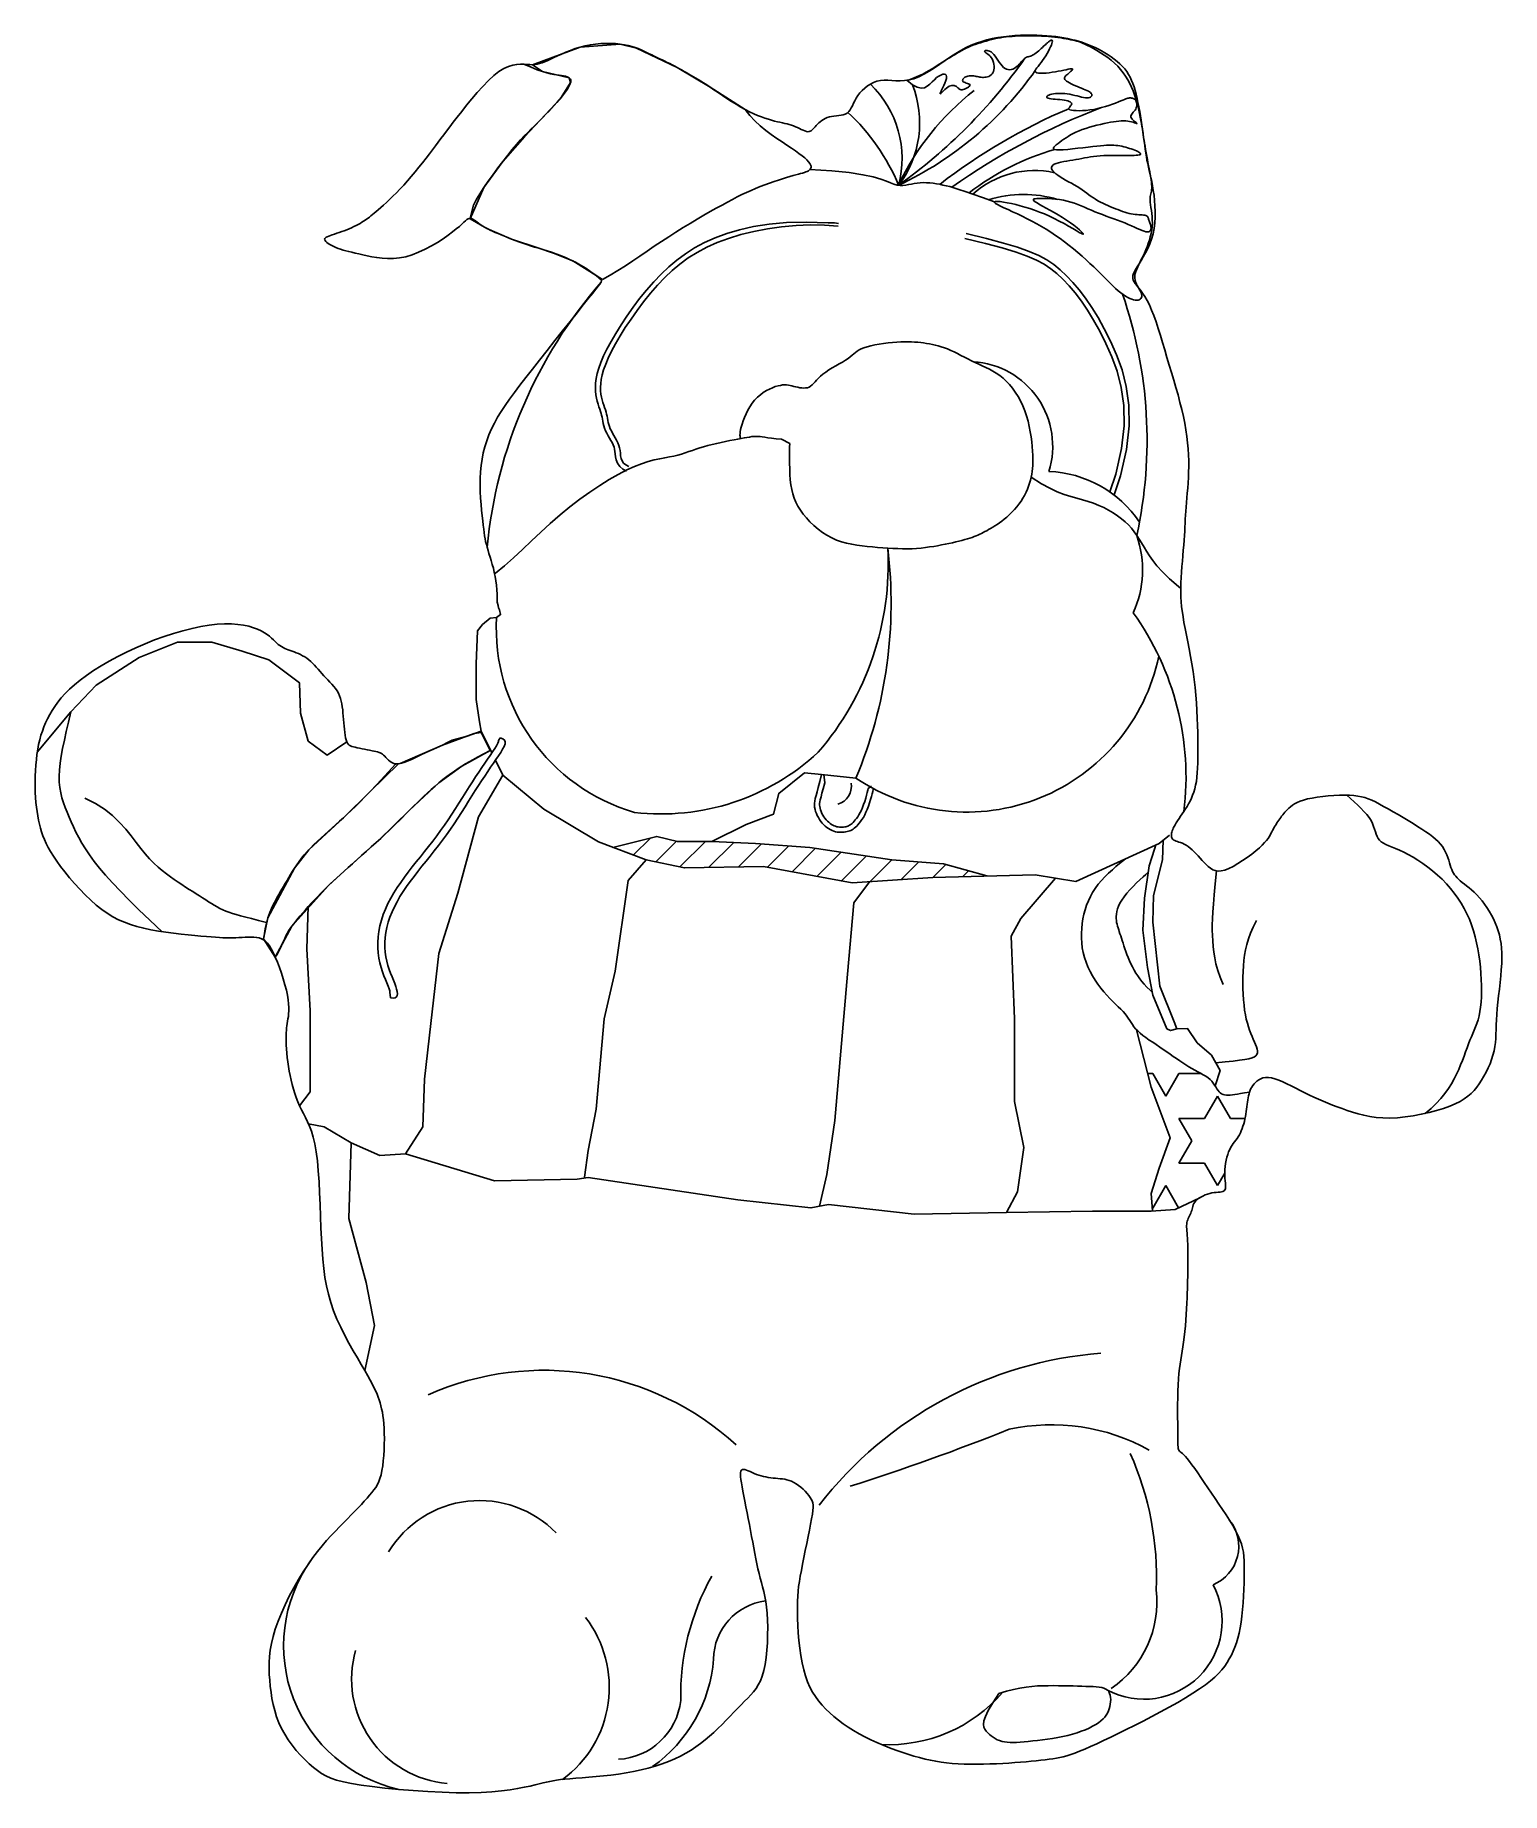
# Model space of a CAD drawing. Extents: x 285 to 540, y 2149 to 2455.
import ezdxf

# ---------------------------------------------------------------- set-up
doc = ezdxf.new("R2010")
doc.units = 0
doc.header["$LTSCALE"] = 10
doc.header["$MEASUREMENT"] = 0
doc.layers.add('3', color=3, linetype='CONTINUOUS')
doc.layers.add('7', color=7, linetype='CONTINUOUS')

msp = doc.modelspace()

# ---------------------------------------------------------------- hatches: boundary and pattern name
at = {"layer": '3'}
h = msp.add_hatch(dxfattribs=at)
h.set_pattern_fill('ANSI31', color=256, scale=28.8, style=0)
h.set_pattern_definition([(45, (-1144.985, -1466.8877), (-2.5455844, 2.5455844), [])])
h.paths.add_polyline_path([(427.18, 2307.54), (441.19, 2308.49), (450.59, 2308.74), (443.09, 2310.86), (434.06, 2311.57), (419.82, 2313.71), (410.32, 2314.42), (402.73, 2314.74), (396.75, 2314.74), (393.17, 2315.63), (385.52, 2313.72), (391.32, 2311.57), (397.97, 2310.15), (411.74, 2310.39)])
h = msp.add_hatch(dxfattribs=at)
h.set_pattern_fill('STARS', color=256, scale=36, style=0)
h.set_pattern_definition([(0, (-1144.985, -1466.888), (0, 7.794229), [4.5, -4.5]), (60, (-1144.985, -1466.888), (-6.75, 3.897114), [4.5, -4.5]), (120, (-1142.735, -1462.9905), (-6.75, -3.897114), [4.5, -4.5])])
h.paths.add_polyline_path([(482.55, 2263.16), (480.61, 2257.91), (479.22, 2253.48), (479.43, 2250.45), (483.38, 2250.72), (487.7, 2252.76), (487.87, 2252.86), (488.23, 2253.05), (488.61, 2253.23), (489, 2253.38), (489.4, 2253.5), (489.8, 2253.59), (490.18, 2253.65), (490.54, 2253.69), (490.89, 2253.72), (491.2, 2253.74), (491.48, 2253.79), (491.71, 2253.85), (491.91, 2253.96), (492.04, 2254.12), (492.13, 2254.33), (492.16, 2254.61), (492.16, 2254.93), (492.14, 2255.3), (492.1, 2255.72), (492.06, 2256.17), (492.03, 2256.64), (492.02, 2257.15), (492.04, 2257.67), (492.09, 2258.2), (492.17, 2258.74), (492.27, 2259.27), (492.39, 2259.79), (492.54, 2260.28), (492.7, 2260.74), (492.88, 2261.17), (493.08, 2261.55), (493.29, 2261.9), (493.51, 2262.21), (493.73, 2262.51), (493.94, 2262.8), (494.16, 2263.08), (494.37, 2263.38), (494.57, 2263.69), (494.75, 2264.03), (494.91, 2264.39), (495.07, 2264.78), (495.2, 2265.18), (495.33, 2265.59), (495.44, 2266.02), (495.54, 2266.45), (495.63, 2266.88), (495.7, 2267.32), (495.77, 2267.75), (495.83, 2268.18), (495.88, 2268.6), (495.94, 2269.01), (495.99, 2269.41), (496.05, 2269.79), (496.11, 2270.16), (496.18, 2270.51), (496.26, 2270.84), (496.35, 2271.15), (495.44, 2270.99), (494.75, 2270.87), (494.22, 2270.78), (493.77, 2270.71), (493.36, 2270.66), (492.98, 2270.62), (492.63, 2270.6), (492.3, 2270.61), (492, 2270.64), (491.59, 2270.75), (491.25, 2270.99), (491.04, 2271.19), (490.85, 2271.44), (490.66, 2271.73), (490.46, 2272.03), (490.26, 2272.36), (490.02, 2272.68), (489.76, 2273.01), (489.46, 2273.32), (489.11, 2273.61), (488.72, 2273.89), (488.29, 2274.16), (487.83, 2274.42), (487.35, 2274.69), (486.84, 2274.96), (486.32, 2275.24), (485.79, 2275.54), (485.26, 2275.87), (484.73, 2276.21), (484.18, 2276.58), (483.63, 2276.96), (483.07, 2277.35), (482.5, 2277.75), (481.92, 2278.16), (481.32, 2278.57), (480.71, 2278.98), (480.09, 2279.39), (479.48, 2279.8), (478.88, 2280.2), (478.31, 2280.61), (477.78, 2281), (477.3, 2281.39), (476.87, 2281.77), (476.69, 2281.96), (479.22, 2272.01)])

# ---------------------------------------------------------------- linework, layer by layer
for points in [[(408.56, 2442.1), (402.46, 2446.01), (396.72, 2449.41), (389.65, 2452.82), (386.77, 2453.51), (379.83, 2452.98), (371.54, 2449.92), (373.25, 2448.72), (377.91, 2447.64), (378.15, 2446.81), (376.38, 2444.05), (372.85, 2440.26), (370.12, 2437.38), (366.38, 2433.1), (363.07, 2428.53), (360.68, 2423.11), (363.59, 2421.44), (367.86, 2419.57), (372.61, 2417.97), (375.21, 2417.13), (378.55, 2415.76), (382.62, 2413.22), (383.71, 2412.52)], [(436.69, 2447.2), (437.65, 2446.42), (438.47, 2445.99), (439.16, 2445.84), (439.74, 2445.91), (440.25, 2446.16), (440.69, 2446.51), (441.1, 2446.92), (441.49, 2447.31), (441.87, 2447.66), (442.25, 2447.93), (442.6, 2448.12), (442.93, 2448.24), (443.2, 2448.28), (443.42, 2448.23), (443.56, 2448.1), (443.62, 2447.87), (443.58, 2447.54), (443.48, 2447.15), (443.31, 2446.72), (443.12, 2446.27), (442.92, 2445.84), (442.74, 2445.46), (442.6, 2445.15), (442.51, 2444.94), (442.51, 2444.86), (442.58, 2444.89), (442.7, 2445), (442.88, 2445.17), (443.09, 2445.38), (443.33, 2445.61), (443.58, 2445.83), (443.83, 2446.02), (444.07, 2446.16), (444.3, 2446.25), (444.51, 2446.31), (444.71, 2446.32), (444.9, 2446.3), (445.07, 2446.26), (445.22, 2446.19), (445.35, 2446.11), (445.46, 2446.01), (445.57, 2445.91), (445.66, 2445.82), (445.76, 2445.73), (445.87, 2445.65), (445.99, 2445.6), (446.13, 2445.57), (446.3, 2445.57), (446.51, 2445.61), (446.74, 2445.68), (446.97, 2445.78), (447.2, 2445.89), (447.4, 2446.02), (447.56, 2446.15), (447.67, 2446.27), (447.71, 2446.38), (447.67, 2446.47), (447.56, 2446.54), (447.41, 2446.61), (447.22, 2446.67), (447.02, 2446.73), (446.83, 2446.79), (446.65, 2446.86), (446.51, 2446.94), (446.43, 2447.04), (446.39, 2447.15), (446.41, 2447.27), (446.46, 2447.39), (446.54, 2447.5), (446.66, 2447.62), (446.8, 2447.72), (446.96, 2447.81), (447.14, 2447.88), (447.32, 2447.93), (447.52, 2447.96), (447.72, 2447.98), (447.93, 2447.98), (448.14, 2447.97), (448.36, 2447.95), (448.57, 2447.93), (448.78, 2447.89), (448.99, 2447.85), (449.2, 2447.8), (449.41, 2447.77), (449.62, 2447.73), (449.84, 2447.71), (450.05, 2447.71), (450.27, 2447.72), (450.5, 2447.75), (450.72, 2447.81), (450.94, 2447.89), (451.15, 2448), (451.35, 2448.14), (451.52, 2448.32), (451.66, 2448.52), (451.77, 2448.76), (451.84, 2449.03), (451.87, 2449.33), (451.87, 2449.65), (451.83, 2449.98), (451.76, 2450.3), (451.66, 2450.62), (451.53, 2450.91), (451.38, 2451.18), (451.2, 2451.4), (451.01, 2451.59), (450.81, 2451.76), (450.63, 2451.89), (450.46, 2452), (450.33, 2452.1), (450.25, 2452.18), (450.21, 2452.25), (450.25, 2452.31), (450.34, 2452.36), (450.48, 2452.39), (450.65, 2452.39), (450.86, 2452.35), (451.1, 2452.27), (451.34, 2452.14), (451.59, 2451.95), (451.83, 2451.7), (452.07, 2451.39), (452.31, 2451.05), (452.55, 2450.7), (452.78, 2450.34), (453.03, 2450.01), (453.27, 2449.7), (453.53, 2449.45), (453.79, 2449.26), (454.05, 2449.13), (454.32, 2449.06), (454.59, 2449.04), (454.86, 2449.07), (455.12, 2449.15), (455.37, 2449.26), (455.62, 2449.42), (455.84, 2449.6), (456.06, 2449.8), (456.26, 2450.02), (456.46, 2450.24), (456.64, 2450.46), (456.82, 2450.66), (457, 2450.84), (457.17, 2451), (457.33, 2451.11), (457.5, 2451.2), (457.67, 2451.26), (457.83, 2451.31), (458.01, 2451.36), (458.19, 2451.41), (458.37, 2451.48), (458.57, 2451.56), (458.78, 2451.68), (458.99, 2451.82), (459.21, 2451.98), (459.43, 2452.16), (459.66, 2452.35), (459.88, 2452.54), (460.09, 2452.74), (460.3, 2452.93), (460.5, 2453.12), (460.68, 2453.3), (460.86, 2453.46), (461.02, 2453.61), (461.17, 2453.75), (461.32, 2453.87), (461.46, 2453.98), (461.58, 2454.07), (461.7, 2454.13), (461.81, 2454.18), (461.9, 2454.19), (461.96, 2454.17), (462.01, 2454.1), (462.02, 2454), (462, 2453.84), (461.94, 2453.62), (461.84, 2453.34), (461.71, 2453.02), (461.54, 2452.66), (461.34, 2452.26), (461.11, 2451.85), (460.87, 2451.44), (460.6, 2451.03), (460.33, 2450.64), (460.05, 2450.27), (459.77, 2449.94), (459.52, 2449.63), (459.31, 2449.36), (459.15, 2449.12), (459.05, 2448.91), (459.05, 2448.74), (459.14, 2448.61), (459.34, 2448.52), (459.63, 2448.46), (460.01, 2448.44), (460.46, 2448.44), (460.95, 2448.47), (461.47, 2448.52), (462.01, 2448.59), (462.54, 2448.67), (463.05, 2448.77), (463.54, 2448.86), (463.99, 2448.96), (464.4, 2449.05), (464.76, 2449.13), (465.05, 2449.18), (465.28, 2449.21), (465.43, 2449.21), (465.5, 2449.17), (465.51, 2449.09), (465.45, 2448.99), (465.34, 2448.87), (465.2, 2448.73), (465.03, 2448.58), (464.86, 2448.43), (464.69, 2448.28), (464.53, 2448.14), (464.39, 2448.01), (464.27, 2447.88), (464.19, 2447.75), (464.15, 2447.62), (464.16, 2447.49), (464.21, 2447.35), (464.33, 2447.21), (464.5, 2447.06), (464.74, 2446.91), (465.01, 2446.75), (465.32, 2446.58), (465.66, 2446.42), (466.02, 2446.26), (466.38, 2446.11), (466.75, 2445.96), (467.1, 2445.82), (467.43, 2445.68), (467.75, 2445.55), (468.03, 2445.43), (468.29, 2445.3), (468.5, 2445.17), (468.68, 2445.05), (468.8, 2444.91), (468.88, 2444.78), (468.9, 2444.64), (468.88, 2444.51), (468.8, 2444.39), (468.68, 2444.29), (468.52, 2444.21), (468.31, 2444.16), (468.06, 2444.14), (467.77, 2444.16), (467.45, 2444.21), (467.1, 2444.28), (466.72, 2444.37), (466.32, 2444.48), (465.91, 2444.58), (465.48, 2444.68), (465.04, 2444.77), (464.61, 2444.83), (464.17, 2444.88), (463.75, 2444.91), (463.33, 2444.93), (462.94, 2444.92), (462.56, 2444.9), (462.22, 2444.85), (461.91, 2444.8), (461.64, 2444.72), (461.41, 2444.63), (461.24, 2444.54), (461.12, 2444.44), (461.06, 2444.34), (461.06, 2444.24), (461.13, 2444.15), (461.28, 2444.08), (461.51, 2444.02), (461.81, 2443.97), (462.15, 2443.94), (462.53, 2443.91), (462.93, 2443.87), (463.33, 2443.84), (463.72, 2443.8), (464.09, 2443.75), (464.42, 2443.69), (464.7, 2443.61), (464.93, 2443.53), (465.12, 2443.43), (465.26, 2443.33), (465.35, 2443.22), (465.39, 2443.1), (465.37, 2442.98), (465.3, 2442.85), (465.2, 2442.73), (465.08, 2442.61), (464.98, 2442.49), (464.9, 2442.37), (464.88, 2442.26), (464.93, 2442.17), (465.07, 2442.08), (465.33, 2442.01), (465.69, 2441.96), (466.14, 2441.92), (466.67, 2441.91), (467.25, 2441.92), (467.88, 2441.97), (468.54, 2442.04), (469.22, 2442.14), (469.91, 2442.28), (470.58, 2442.45), (471.24, 2442.64), (471.87, 2442.84), (472.47, 2443.04), (473.02, 2443.24), (473.51, 2443.43), (473.94, 2443.6), (474.29, 2443.75), (474.58, 2443.86), (474.82, 2443.96), (475.01, 2444.03), (475.17, 2444.08), (475.31, 2444.11), (475.43, 2444.13), (475.55, 2444.14), (475.68, 2444.13), (475.81, 2444.12), (475.94, 2444.08), (476.07, 2444.04), (476.2, 2443.97), (476.33, 2443.89), (476.44, 2443.79), (476.53, 2443.66), (476.61, 2443.52), (476.68, 2443.35), (476.72, 2443.18), (476.74, 2442.99), (476.73, 2442.79), (476.69, 2442.59), (476.63, 2442.4), (476.53, 2442.2), (476.41, 2442.02), (476.26, 2441.84), (476.11, 2441.66), (475.96, 2441.49), (475.83, 2441.32), (475.74, 2441.15), (475.69, 2440.98), (475.7, 2440.8), (475.78, 2440.62), (475.91, 2440.44), (476.07, 2440.27), (476.26, 2440.1), (476.44, 2439.96), (476.6, 2439.84), (476.71, 2439.75), (476.77, 2439.7), (476.76, 2439.68), (476.67, 2439.7), (476.52, 2439.75), (476.32, 2439.81), (476.07, 2439.89), (475.79, 2439.96), (475.47, 2440.03), (475.13, 2440.09), (474.78, 2440.12), (474.4, 2440.13), (474.01, 2440.12), (473.59, 2440.09), (473.15, 2440.04), (472.67, 2439.98), (472.16, 2439.89), (471.61, 2439.79), (471.02, 2439.67), (470.4, 2439.53), (469.76, 2439.38), (469.11, 2439.21), (468.46, 2439.03), (467.83, 2438.84), (467.23, 2438.63), (466.66, 2438.42), (466.13, 2438.19), (465.65, 2437.95), (465.2, 2437.7), (464.79, 2437.45), (464.4, 2437.2), (464.03, 2436.95), (463.68, 2436.7), (463.34, 2436.45), (463.01, 2436.21), (462.71, 2435.97), (462.46, 2435.76), (462.28, 2435.57), (462.2, 2435.4), (462.24, 2435.26), (462.41, 2435.16), (462.75, 2435.11), (463.26, 2435.1), (463.92, 2435.12), (464.69, 2435.18), (465.55, 2435.27), (466.45, 2435.37), (467.35, 2435.47), (468.23, 2435.58), (469.04, 2435.67), (469.77, 2435.75), (470.41, 2435.82), (470.97, 2435.87), (471.47, 2435.9), (471.92, 2435.92), (472.33, 2435.92), (472.71, 2435.91), (473.07, 2435.88), (473.43, 2435.84), (473.78, 2435.79), (474.12, 2435.72), (474.46, 2435.65), (474.79, 2435.56), (475.12, 2435.47), (475.44, 2435.36), (475.76, 2435.26), (476.07, 2435.14), (476.36, 2435.02), (476.64, 2434.91), (476.88, 2434.79), (477.09, 2434.68), (477.25, 2434.57), (477.35, 2434.48), (477.4, 2434.39), (477.38, 2434.32), (477.28, 2434.26), (477.12, 2434.21), (476.9, 2434.18), (476.6, 2434.15), (476.25, 2434.14), (475.82, 2434.13), (475.34, 2434.12), (474.8, 2434.13), (474.2, 2434.13), (473.58, 2434.14), (472.92, 2434.14), (472.26, 2434.13), (471.6, 2434.12), (470.95, 2434.1), (470.33, 2434.06), (469.74, 2434.01), (469.19, 2433.94), (468.66, 2433.87), (468.14, 2433.78), (467.64, 2433.69), (467.14, 2433.59), (466.64, 2433.5), (466.12, 2433.41), (465.59, 2433.32), (465.04, 2433.24), (464.51, 2433.15), (463.99, 2433.06), (463.51, 2432.97), (463.06, 2432.86), (462.68, 2432.74), (462.36, 2432.6), (462.12, 2432.45), (461.96, 2432.27), (461.88, 2432.09), (461.87, 2431.88), (461.95, 2431.66), (462.09, 2431.43), (462.31, 2431.19), (462.6, 2430.93), (462.96, 2430.67), (463.37, 2430.4), (463.83, 2430.13), (464.32, 2429.85), (464.83, 2429.56), (465.34, 2429.28), (465.84, 2428.99), (466.33, 2428.7), (466.78, 2428.41), (467.21, 2428.12), (467.62, 2427.83), (468.01, 2427.55), (468.39, 2427.27), (468.77, 2427), (469.16, 2426.74), (469.55, 2426.49), (469.96, 2426.25), (470.39, 2426.02), (470.82, 2425.8), (471.26, 2425.59), (471.7, 2425.39), (472.14, 2425.2), (472.58, 2425.02), (473.01, 2424.85), (473.43, 2424.69), (473.84, 2424.54), (474.24, 2424.39), (474.63, 2424.26), (475.01, 2424.15), (475.38, 2424.05), (475.73, 2423.96), (476.09, 2423.9), (476.43, 2423.85), (476.76, 2423.82), (477.07, 2423.8), (477.37, 2423.78), (477.64, 2423.77), (477.88, 2423.75), (478.09, 2423.73), (478.26, 2423.69), (478.4, 2423.64), (478.51, 2423.57), (478.59, 2423.48), (478.65, 2423.39), (478.69, 2423.28), (478.73, 2423.16), (478.76, 2423.03), (478.8, 2422.88), (478.85, 2422.74), (478.91, 2422.58), (478.97, 2422.42), (479.03, 2422.25), (479.09, 2422.08), (479.13, 2421.91), (479.17, 2421.74), (479.19, 2421.57), (479.19, 2421.41), (479.17, 2421.25), (479.12, 2421.11), (479.03, 2420.99), (478.91, 2420.9), (478.75, 2420.84), (478.55, 2420.83), (478.29, 2420.86), (477.99, 2420.94), (477.63, 2421.07), (477.23, 2421.23), (476.78, 2421.43), (476.3, 2421.65), (475.77, 2421.88), (475.21, 2422.13), (474.62, 2422.38), (474.01, 2422.62), (473.37, 2422.86), (472.71, 2423.1), (472.05, 2423.34), (471.38, 2423.57), (470.72, 2423.82), (470.07, 2424.06), (469.43, 2424.32), (468.82, 2424.58), (468.21, 2424.84), (467.62, 2425.1), (467.04, 2425.36), (466.45, 2425.6), (465.85, 2425.82), (465.23, 2426.02), (464.6, 2426.19), (463.94, 2426.33), (463.26, 2426.44), (462.59, 2426.53), (461.93, 2426.58), (461.29, 2426.62), (460.7, 2426.64), (460.17, 2426.65), (459.7, 2426.64), (459.32, 2426.62), (459.03, 2426.6), (458.82, 2426.55), (458.72, 2426.48), (458.71, 2426.38), (458.81, 2426.25), (459.02, 2426.08), (459.35, 2425.87), (459.78, 2425.61), (460.32, 2425.31), (460.93, 2424.97), (461.6, 2424.6), (462.31, 2424.2), (463.04, 2423.78), (463.77, 2423.34), (464.48, 2422.88), (465.15, 2422.42), (465.76, 2421.97), (466.31, 2421.55), (466.76, 2421.17), (467.11, 2420.85), (467.33, 2420.61), (467.42, 2420.47), (467.34, 2420.44), (467.1, 2420.54), (466.71, 2420.74), (466.19, 2421.04), (465.56, 2421.41), (464.84, 2421.82), (464.05, 2422.26), (463.22, 2422.71), (462.36, 2423.15), (461.5, 2423.56), (460.63, 2423.94), (459.78, 2424.28), (458.92, 2424.59), (458.08, 2424.88), (457.25, 2425.14), (456.44, 2425.36), (455.64, 2425.57), (454.88, 2425.74), (454.15, 2425.89), (453.49, 2426.01), (452.92, 2426.09), (452.46, 2426.12), (452.13, 2426.12), (451.95, 2426.06), (451.94, 2425.96), (452.13, 2425.79), (452.48, 2425.58), (452.98, 2425.32), (453.6, 2425.03), (454.32, 2424.69), (455.1, 2424.33), (455.93, 2423.95), (456.78, 2423.54), (457.63, 2423.12), (458.47, 2422.68), (459.3, 2422.23), (460.13, 2421.76), (460.95, 2421.27), (461.77, 2420.76), (462.58, 2420.22), (463.37, 2419.66), (464.16, 2419.08), (464.94, 2418.48), (465.71, 2417.86), (466.45, 2417.24), (467.18, 2416.6), (467.89, 2415.97), (468.57, 2415.34), (469.22, 2414.72), (469.85, 2414.11), (470.44, 2413.52), (471.01, 2412.95), (471.55, 2412.41), (472.06, 2411.9), (472.56, 2411.42), (473.03, 2410.97), (473.49, 2410.57), (473.93, 2410.21), (474.35, 2409.9), (474.75, 2409.63), (475.13, 2409.41), (475.49, 2409.22), (475.83, 2409.09), (476.15, 2408.99), (476.44, 2408.94), (476.7, 2408.92), (476.94, 2408.95), (477.14, 2409.01), (477.31, 2409.11), (477.44, 2409.24), (477.54, 2409.39), (477.59, 2409.57), (477.59, 2409.77), (477.56, 2409.98), (477.48, 2410.22), (477.37, 2410.46), (477.24, 2410.71), (477.09, 2410.97), (476.95, 2411.23), (476.8, 2411.49), (476.67, 2411.74), (476.56, 2411.99), (476.47, 2412.23), (476.41, 2412.48), (476.37, 2412.73), (476.37, 2413), (476.4, 2413.29), (476.46, 2413.6), (476.57, 2413.94), (476.71, 2414.31), (476.89, 2414.72), (477.09, 2415.16), (477.32, 2415.62), (477.56, 2416.11), (477.8, 2416.61), (478.04, 2417.14), (478.28, 2417.69), (478.51, 2418.24), (478.71, 2418.81), (478.9, 2419.39), (479.06, 2419.97), (479.2, 2420.56), (479.31, 2421.15), (479.38, 2421.74), (479.42, 2422.33), (479.41, 2422.91), (479.38, 2423.49), (479.32, 2424.04), (479.25, 2424.57), (479.18, 2425.07), (479.11, 2425.54), (479.06, 2425.97), (479.03, 2426.35), (479.03, 2426.67), (479.05, 2426.96), (479.09, 2427.22), (479.15, 2427.46), (479.2, 2427.69), (479.26, 2427.92), (479.3, 2428.16), (479.32, 2428.44), (479.32, 2428.74), (479.3, 2429.08), (479.26, 2429.45), (479.2, 2429.86), (479.13, 2430.3), (479.05, 2430.76), (478.96, 2431.25), (478.86, 2431.77), (478.76, 2432.31), (478.66, 2432.87), (478.55, 2433.44), (478.45, 2434.02), (478.35, 2434.59), (478.25, 2435.16), (478.16, 2435.72), (478.07, 2436.25), (477.99, 2436.76), (477.91, 2437.25), (477.84, 2437.73), (477.76, 2438.2), (477.69, 2438.68), (477.61, 2439.18), (477.52, 2439.69), (477.43, 2440.23), (477.33, 2440.8), (477.21, 2441.4), (477.08, 2442.03), (476.93, 2442.67), (476.76, 2443.33), (476.56, 2444), (476.34, 2444.67), (476.09, 2445.34), (475.81, 2446), (475.5, 2446.65), (475.15, 2447.28), (474.77, 2447.9), (474.35, 2448.51), (473.89, 2449.09), (473.39, 2449.65), (472.85, 2450.18), (472.27, 2450.68), (471.66, 2451.15), (471.03, 2451.6), (470.4, 2452), (469.78, 2452.38), (469.18, 2452.71), (468.63, 2453.01), (468.12, 2453.26), (467.67, 2453.48), (467.27, 2453.66), (466.9, 2453.81), (466.57, 2453.93), (466.25, 2454.03), (465.92, 2454.12), (465.59, 2454.2), (465.23, 2454.27), (464.84, 2454.35), (464.42, 2454.43), (463.96, 2454.5), (463.47, 2454.58), (462.96, 2454.65), (462.43, 2454.71), (461.88, 2454.77), (461.32, 2454.83), (460.74, 2454.87), (460.15, 2454.91), (459.56, 2454.93), (458.96, 2454.95), (458.37, 2454.96), (457.78, 2454.96), (457.2, 2454.96), (456.64, 2454.95), (456.09, 2454.92), (455.55, 2454.89), (455.02, 2454.85), (454.51, 2454.81), (454, 2454.75), (453.49, 2454.68), (452.99, 2454.6), (452.48, 2454.51), (451.97, 2454.41), (451.47, 2454.29), (450.96, 2454.17), (450.47, 2454.04), (449.98, 2453.9), (449.5, 2453.75), (449.04, 2453.6), (448.6, 2453.45), (448.19, 2453.29), (447.79, 2453.13), (447.4, 2452.96), (447.02, 2452.78), (446.64, 2452.59), (446.27, 2452.4), (445.88, 2452.18), (445.49, 2451.96), (445.08, 2451.71), (444.66, 2451.46), (444.23, 2451.19), (443.79, 2450.91), (443.34, 2450.62), (442.89, 2450.33), (442.44, 2450.04), (441.99, 2449.75), (441.55, 2449.47), (441.09, 2449.18), (440.6, 2448.89), (440.06, 2448.6), (439.46, 2448.29), (438.77, 2447.97), (437.99, 2447.62), (437.09, 2447.26)], [(360.69, 2423.18), (360.74, 2423.47), (361.27, 2425.49), (361.78, 2426.51), (362.37, 2427.47), (363.07, 2428.53), (363.84, 2429.65), (364.66, 2430.8), (365.52, 2431.96), (366.38, 2433.1), (367.22, 2434.17), (368.02, 2435.16), (368.77, 2436.04), (369.46, 2436.82), (370.1, 2437.52), (370.7, 2438.14), (371.27, 2438.71), (371.81, 2439.24), (372.34, 2439.75), (372.85, 2440.26), (373.37, 2440.76), (373.87, 2441.28), (374.37, 2441.79), (374.85, 2442.31), (375.32, 2442.82), (375.77, 2443.32), (376.19, 2443.81), (376.58, 2444.29), (376.94, 2444.75), (377.27, 2445.19), (377.55, 2445.6), (377.79, 2445.99), (377.98, 2446.34), (378.11, 2446.66), (378.18, 2446.95), (378.19, 2447.2), (378.13, 2447.4), (378, 2447.57), (377.82, 2447.7), (377.58, 2447.81), (377.29, 2447.9), (376.95, 2447.97), (376.58, 2448.03), (376.17, 2448.08), (375.73, 2448.14), (375.24, 2448.22), (374.67, 2448.33), (374.02, 2448.49), (373.25, 2448.72), (372.34, 2449.03), (371.28, 2449.46), (370.04, 2450)], [(383.71, 2412.52), (385.07, 2413.3), (386.4, 2414.11), (387.7, 2414.93), (388.97, 2415.77), (390.23, 2416.62), (391.48, 2417.47), (392.73, 2418.32), (393.98, 2419.16), (395.25, 2419.98), (396.51, 2420.78), (397.76, 2421.56), (398.99, 2422.31), (400.19, 2423.03), (401.36, 2423.71), (402.47, 2424.35), (403.53, 2424.95), (404.52, 2425.5), (405.45, 2426.01), (406.33, 2426.48), (407.18, 2426.91), (407.99, 2427.31), (408.79, 2427.69), (409.58, 2428.04), (410.37, 2428.38), (411.18, 2428.7), (411.99, 2429.01), (412.79, 2429.3), (413.57, 2429.58), (414.33, 2429.83), (415.05, 2430.06), (415.72, 2430.27), (416.34, 2430.45), (416.89, 2430.61), (417.39, 2430.75), (417.82, 2430.86), (418.21, 2430.97), (418.55, 2431.07), (418.85, 2431.16), (419.11, 2431.26), (419.35, 2431.36), (419.56, 2431.47), (419.74, 2431.6), (419.88, 2431.74), (419.98, 2431.9), (420.03, 2432.07), (420.02, 2432.27), (419.95, 2432.5), (419.81, 2432.75), (419.59, 2433.03), (419.29, 2433.34), (418.91, 2433.69), (418.46, 2434.06), (417.92, 2434.47), (417.3, 2434.92), (416.61, 2435.41), (415.83, 2435.93), (414.97, 2436.49), (414.05, 2437.1), (413.1, 2437.77), (412.13, 2438.49), (411.17, 2439.28), (410.24, 2440.14), (409.36, 2441.08), (408.56, 2442.1)], [(419.81, 2431.67), (423.64, 2431.44), (426.68, 2431.14), (429.04, 2430.78), (430.83, 2430.4), (432.16, 2430.02), (433.13, 2429.66), (433.86, 2429.36), (434.45, 2429.12), (434.99, 2428.98), (435.51, 2428.92), (436.02, 2428.92), (436.51, 2428.97), (437, 2429.05), (437.5, 2429.15), (437.99, 2429.25), (438.51, 2429.33), (439.03, 2429.38), (439.58, 2429.4), (440.13, 2429.38), (440.7, 2429.34), (441.27, 2429.28), (441.84, 2429.2), (442.41, 2429.1), (442.98, 2428.98), (443.54, 2428.86), (444.16, 2428.7), (444.87, 2428.49), (445.75, 2428.21), (446.84, 2427.85), (448.2, 2427.38), (449.88, 2426.79), (451.95, 2426.06)], [(424.77, 2422.28), (424.1, 2422.38), (422.97, 2422.4), (419.15, 2422.53), (415.75, 2422.45), (412.72, 2422.18), (410, 2421.76), (407.56, 2421.2), (405.36, 2420.54), (403.34, 2419.79), (401.47, 2418.95), (399.75, 2418.03), (398.15, 2417.02), (396.65, 2415.93), (395.25, 2414.75), (393.91, 2413.49), (392.63, 2412.14), (391.38, 2410.71), (390.18, 2409.22), (389.03, 2407.7), (387.95, 2406.17), (386.94, 2404.65), (386.02, 2403.17), (385.2, 2401.76), (384.5, 2400.44), (383.91, 2399.23), (383.44, 2398.12), (383.08, 2397.1), (382.81, 2396.17), (382.62, 2395.31), (382.52, 2394.52), (382.48, 2393.78), (382.5, 2393.11), (382.57, 2392.47), (382.68, 2391.89), (382.81, 2391.35), (382.95, 2390.85), (383.1, 2390.39), (383.25, 2389.97), (383.38, 2389.59), (383.48, 2389.24), (383.57, 2388.91), (383.64, 2388.57), (383.7, 2388.22), (383.77, 2387.86), (383.85, 2387.47), (383.95, 2387.07), (384.08, 2386.65), (384.25, 2386.22), (384.46, 2385.78), (384.7, 2385.36), (384.93, 2384.95), (385.16, 2384.55), (385.38, 2384.16), (385.57, 2383.77), (385.72, 2383.39), (385.82, 2383.03), (385.89, 2382.63), (385.94, 2382.19), (386, 2381.69), (386.12, 2381.15), (386.34, 2380.57), (386.72, 2380.01), (387.27, 2379.53), (387.9, 2379.2)], [(424.74, 2421.84), (422.35, 2422.02), (419.89, 2422.06), (417.4, 2421.95), (414.9, 2421.72), (412.45, 2421.37), (410.06, 2420.91), (407.78, 2420.34), (405.64, 2419.69), (403.67, 2418.96), (401.86, 2418.15), (400.19, 2417.26), (398.65, 2416.29), (397.2, 2415.23), (395.84, 2414.09), (394.54, 2412.86), (393.29, 2411.54), (392.07, 2410.14), (390.88, 2408.67), (389.75, 2407.17), (388.68, 2405.66), (387.69, 2404.17), (386.79, 2402.71), (385.98, 2401.33), (385.29, 2400.04), (384.72, 2398.86), (384.27, 2397.79), (383.92, 2396.83), (383.67, 2395.95), (383.5, 2395.16), (383.41, 2394.44), (383.37, 2393.78), (383.39, 2393.17), (383.45, 2392.6), (383.55, 2392.07), (383.67, 2391.58), (383.8, 2391.11), (383.95, 2390.68), (384.09, 2390.26), (384.23, 2389.86), (384.34, 2389.48), (384.44, 2389.11), (384.51, 2388.74), (384.58, 2388.39), (384.64, 2388.03), (384.72, 2387.67), (384.81, 2387.31), (384.92, 2386.95), (385.07, 2386.58), (385.26, 2386.2), (385.47, 2385.8), (385.7, 2385.4), (385.94, 2384.99), (386.17, 2384.56), (386.38, 2384.13), (386.56, 2383.68), (386.69, 2383.23), (386.77, 2382.76), (386.83, 2382.3), (386.88, 2381.84), (386.98, 2381.4), (387.14, 2380.98), (387.39, 2380.6), (387.77, 2380.27), (388.31, 2379.99)], [(446.8, 2419.67), (450.36, 2418.8), (453.29, 2418.02), (455.7, 2417.29), (457.66, 2416.6), (459.26, 2415.91), (460.58, 2415.19), (461.73, 2414.42), (462.8, 2413.56), (463.87, 2412.57), (464.94, 2411.45), (466, 2410.19), (467.07, 2408.77), (468.13, 2407.2), (469.2, 2405.45), (470.26, 2403.52), (471.32, 2401.4), (472.36, 2399.1), (473.28, 2396.57), (474.01, 2393.76), (474.45, 2390.62), (474.5, 2387.1), (474.07, 2383.12), (473.05, 2378.65), (472.01, 2375.59)], [(447.01, 2420.53), (450.58, 2419.66), (453.54, 2418.87), (455.98, 2418.14), (457.99, 2417.43), (459.64, 2416.71), (461.04, 2415.96), (462.26, 2415.14), (463.39, 2414.23), (464.5, 2413.2), (465.6, 2412.04), (466.7, 2410.74), (467.79, 2409.29), (468.88, 2407.68), (469.97, 2405.9), (471.05, 2403.94), (472.12, 2401.79), (473.18, 2399.43), (474.14, 2396.83), (474.89, 2393.93), (475.34, 2390.69), (475.39, 2387.06), (474.95, 2382.98), (473.9, 2378.4), (472.76, 2375.04)], [(407.72, 2384.86), (407.7, 2384.96), (407.67, 2385.09), (407.66, 2385.26), (407.65, 2385.47), (407.66, 2385.74), (407.69, 2386.05), (407.76, 2386.43), (407.86, 2386.87), (408.01, 2387.38), (408.19, 2387.94), (408.42, 2388.54), (408.7, 2389.16), (409.01, 2389.78), (409.37, 2390.4), (409.76, 2390.99), (410.2, 2391.54), (410.68, 2392.04), (411.19, 2392.48), (411.71, 2392.86), (412.25, 2393.2), (412.78, 2393.48), (413.3, 2393.71), (413.8, 2393.89), (414.27, 2394.03), (414.69, 2394.12), (415.07, 2394.18), (415.42, 2394.2), (415.76, 2394.18), (416.07, 2394.15), (416.39, 2394.09), (416.7, 2394.02), (417.02, 2393.94), (417.35, 2393.86), (417.7, 2393.78), (418.05, 2393.71), (418.4, 2393.67), (418.75, 2393.64), (419.08, 2393.66), (419.39, 2393.71), (419.68, 2393.81), (419.95, 2393.97), (420.2, 2394.18), (420.45, 2394.43), (420.71, 2394.72), (420.99, 2395.03), (421.3, 2395.37), (421.66, 2395.72), (422.09, 2396.08), (422.58, 2396.44), (423.13, 2396.8), (423.71, 2397.15), (424.31, 2397.5), (424.9, 2397.84), (425.47, 2398.17), (426, 2398.49), (426.46, 2398.79), (426.85, 2399.08), (427.18, 2399.35), (427.47, 2399.6), (427.75, 2399.84), (428.05, 2400.07), (428.37, 2400.28), (428.75, 2400.48), (429.21, 2400.67), (429.77, 2400.84), (430.41, 2401), (431.11, 2401.15), (431.86, 2401.28), (432.64, 2401.39), (433.42, 2401.49), (434.2, 2401.57), (434.94, 2401.63), (435.64, 2401.67), (436.29, 2401.69), (436.91, 2401.69), (437.49, 2401.68), (438.05, 2401.65), (438.58, 2401.61), (439.1, 2401.56), (439.61, 2401.5), (440.12, 2401.43), (440.63, 2401.35), (441.13, 2401.25), (441.64, 2401.14), (442.16, 2401), (442.68, 2400.85), (443.22, 2400.66), (443.77, 2400.45), (444.33, 2400.2), (444.91, 2399.93), (445.5, 2399.64), (446.11, 2399.34), (446.72, 2399.02), (447.33, 2398.71), (447.95, 2398.39), (448.57, 2398.09), (449.2, 2397.8), (449.82, 2397.52), (450.44, 2397.24), (451.05, 2396.93), (451.66, 2396.61), (452.26, 2396.25), (452.85, 2395.84), (453.43, 2395.38), (453.99, 2394.86), (454.54, 2394.28), (455.07, 2393.63), (455.57, 2392.94), (456.04, 2392.2), (456.48, 2391.41), (456.88, 2390.58), (457.23, 2389.71), (457.53, 2388.81), (457.79, 2387.89), (458.01, 2386.97), (458.18, 2386.05), (458.33, 2385.15), (458.44, 2384.27), (458.52, 2383.45), (458.58, 2382.68), (458.62, 2381.98), (458.64, 2381.33), (458.64, 2380.74), (458.62, 2380.18), (458.57, 2379.65), (458.51, 2379.14), (458.43, 2378.64), (458.32, 2378.14), (458.2, 2377.63), (458.05, 2377.1), (457.88, 2376.57), (457.68, 2376.04), (457.45, 2375.51), (457.19, 2374.98), (456.9, 2374.46), (456.57, 2373.95), (456.21, 2373.45), (455.82, 2372.96), (455.4, 2372.49), (454.97, 2372.04), (454.53, 2371.62), (454.08, 2371.21), (453.64, 2370.84), (453.21, 2370.5), (452.79, 2370.19), (452.39, 2369.9), (452, 2369.65), (451.63, 2369.42), (451.27, 2369.21), (450.93, 2369.01), (450.6, 2368.83), (450.28, 2368.66), (449.97, 2368.5), (449.67, 2368.35), (449.37, 2368.2), (449.07, 2368.06), (448.75, 2367.93), (448.41, 2367.79), (448.05, 2367.66), (447.66, 2367.53), (447.23, 2367.4), (446.77, 2367.27), (446.27, 2367.14), (445.74, 2367), (445.19, 2366.87), (444.61, 2366.74), (444, 2366.61), (443.37, 2366.48), (442.72, 2366.35), (442.05, 2366.22), (441.36, 2366.1), (440.65, 2365.99), (439.92, 2365.89), (439.17, 2365.81), (438.4, 2365.74), (437.6, 2365.69), (436.79, 2365.67), (435.96, 2365.68), (435.11, 2365.7), (434.25, 2365.73), (433.38, 2365.78), (432.49, 2365.85), (431.6, 2365.92), (430.7, 2366), (429.8, 2366.09), (428.89, 2366.18), (427.99, 2366.31), (427.09, 2366.46), (426.2, 2366.65), (425.33, 2366.9), (424.46, 2367.2), (423.62, 2367.57), (422.79, 2368.02), (422, 2368.53), (421.23, 2369.1), (420.51, 2369.72), (419.83, 2370.37), (419.21, 2371.04), (418.65, 2371.73), (418.16, 2372.42), (417.73, 2373.1), (417.38, 2373.79), (417.08, 2374.49), (416.85, 2375.22), (416.66, 2375.98), (416.52, 2376.78), (416.41, 2377.65), (416.34, 2378.58), (416.3, 2379.57), (416.27, 2380.6), (416.27, 2381.6), (416.27, 2382.53), (416.29, 2383.34), (416.3, 2383.98)], [(416.3, 2383.98), (414.87, 2384.73), (413.92, 2384.83), (413.14, 2384.93), (412.5, 2385.01), (411.97, 2385.09), (411.53, 2385.15), (411.14, 2385.2), (410.78, 2385.23), (410.43, 2385.23), (410.07, 2385.22), (409.69, 2385.19), (409.29, 2385.13), (408.85, 2385.07), (408.38, 2384.98), (407.85, 2384.88), (407.26, 2384.77), (406.61, 2384.64), (405.9, 2384.5), (405.15, 2384.35), (404.38, 2384.19), (403.59, 2384.01), (402.81, 2383.83), (402.05, 2383.64), (401.32, 2383.43), (400.64, 2383.22), (399.99, 2383.01), (399.36, 2382.79), (398.74, 2382.58), (398.12, 2382.37), (397.49, 2382.17), (396.82, 2381.99), (396.12, 2381.82), (395.37, 2381.68), (394.56, 2381.53), (393.68, 2381.36), (392.72, 2381.14), (391.67, 2380.86), (390.53, 2380.49), (389.29, 2380), (387.93, 2379.39), (386.46, 2378.62), (384.89, 2377.72), (383.24, 2376.68), (381.54, 2375.54), (379.8, 2374.29), (378.06, 2372.96), (376.33, 2371.56), (374.63, 2370.1), (372.98, 2368.6), (371.38, 2367.09), (369.8, 2365.58), (368.24, 2364.12), (366.68, 2362.73), (365.11, 2361.44), (364.95, 2361.32)], [(458.32, 2378.14), (460.11, 2376.99), (461.56, 2376.2), (462.88, 2375.59), (464.09, 2375.12), (465.22, 2374.75), (466.28, 2374.46), (467.28, 2374.19), (468.24, 2373.92), (469.18, 2373.6), (470.09, 2373.24), (470.97, 2372.84), (471.81, 2372.4), (472.6, 2371.94), (473.35, 2371.44), (474.05, 2370.92), (474.68, 2370.38), (475.26, 2369.82), (475.78, 2369.24), (476.26, 2368.63), (476.71, 2368.01)], [(476.71, 2368.01), (477.56, 2366.69), (477.99, 2365.98), (478.43, 2365.25), (478.92, 2364.48), (479.49, 2363.64), (480.22, 2362.72), (481.16, 2361.67), (482.38, 2360.47), (483.95, 2359.09), (484.38, 2358.74)], [(339.2, 2332.1), (335.82, 2329.78), (332.51, 2332.21), (331.18, 2337.07), (330.96, 2342.37), (325.65, 2346.34), (321.01, 2347.89), (315.7, 2349.44), (309.74, 2349.44), (303.1, 2346.79), (295.59, 2341.93), (291.17, 2337.29), (287.63, 2333.09), (285.35, 2330.35)], [(307.08, 2299.05), (304.95, 2301.05), (303.04, 2302.88), (301.33, 2304.56), (299.8, 2306.11), (298.44, 2307.54), (297.24, 2308.87), (296.18, 2310.12), (295.26, 2311.28), (294.44, 2312.4), (293.73, 2313.46), (293.1, 2314.47), (292.55, 2315.44), (292.07, 2316.37), (291.63, 2317.27), (291.24, 2318.14), (290.87, 2319), (290.52, 2319.83), (290.19, 2320.66), (289.89, 2321.49), (289.63, 2322.34), (289.42, 2323.22), (289.26, 2324.13), (289.16, 2325.08), (289.14, 2326.1), (289.19, 2327.18), (289.32, 2328.35), (289.5, 2329.59), (289.75, 2330.92), (290.05, 2332.35), (290.39, 2333.89), (290.76, 2335.53), (291.17, 2337.29)], [(348.49, 2328.3), (355.85, 2331.51), (361.36, 2333.53), (362.61, 2333.72), (364.18, 2330.56), (359.24, 2327.85), (355.25, 2324.97), (350.11, 2320.18), (344.71, 2314.92), (339.44, 2310.21), (336.03, 2307.08), (329.66, 2300.01), (326.77, 2294.63), (326.77, 2294.63), (324.74, 2297.79), (325.48, 2301.48), (330.12, 2310.12), (332.62, 2313.32), (338.61, 2318.87), (343.3, 2323.46), (348.24, 2328.26)], [(362.58, 2333.95), (364.45, 2330.17)], [(365.9, 2332.78), (365.6, 2332.31), (365.61, 2332.29), (365.61, 2332.27), (365.59, 2332.12), (365.48, 2331.83), (365.26, 2331.41), (364.95, 2330.91), (364.57, 2330.34), (364.15, 2329.72), (363.7, 2329.05), (363.22, 2328.35), (362.71, 2327.61), (362.19, 2326.82), (361.64, 2326.01), (361.08, 2325.15), (360.51, 2324.26), (359.92, 2323.34), (359.33, 2322.4), (358.73, 2321.44), (358.12, 2320.47), (357.5, 2319.5), (356.86, 2318.53), (356.22, 2317.57), (355.55, 2316.63), (354.87, 2315.71), (354.17, 2314.79), (353.46, 2313.89), (352.74, 2312.99), (352.02, 2312.1), (351.31, 2311.21), (350.6, 2310.32), (349.91, 2309.43), (349.24, 2308.53), (348.6, 2307.63), (347.98, 2306.72), (347.41, 2305.8), (346.87, 2304.87), (346.38, 2303.93), (345.94, 2302.98), (345.55, 2302.02), (345.24, 2301.05), (344.98, 2300.07), (344.79, 2299.1), (344.67, 2298.14), (344.61, 2297.19), (344.61, 2296.26), (344.66, 2295.35), (344.78, 2294.46), (344.96, 2293.62), (345.17, 2292.82), (345.42, 2292.07), (345.68, 2291.37), (345.93, 2290.72), (346.18, 2290.13), (346.39, 2289.59), (346.57, 2289.13), (346.69, 2288.74), (346.73, 2288.54), (346.82, 2287.53)], [(365.9, 2332.78), (366.39, 2332.63), (366.67, 2332.4), (366.79, 2332.1), (366.75, 2331.72), (366.6, 2331.28), (366.34, 2330.79), (366, 2330.24), (365.61, 2329.65), (365.18, 2329.02), (364.73, 2328.35), (364.25, 2327.65), (363.75, 2326.91), (363.22, 2326.13), (362.68, 2325.32), (362.13, 2324.47), (361.56, 2323.59), (360.98, 2322.68), (360.39, 2321.74), (359.79, 2320.78), (359.18, 2319.8), (358.55, 2318.82), (357.9, 2317.84), (357.24, 2316.87), (356.56, 2315.9), (355.87, 2314.96), (355.16, 2314.03), (354.44, 2313.11), (353.72, 2312.21), (353, 2311.32), (352.28, 2310.43), (351.59, 2309.55), (350.91, 2308.67), (350.25, 2307.79), (349.62, 2306.92), (349.03, 2306.04), (348.47, 2305.15), (347.96, 2304.27), (347.49, 2303.38), (347.08, 2302.49), (346.73, 2301.6), (346.43, 2300.7), (346.2, 2299.8), (346.03, 2298.9), (345.91, 2298.02), (345.85, 2297.15), (345.85, 2296.3), (345.91, 2295.47), (346.01, 2294.67), (346.17, 2293.91), (346.37, 2293.17), (346.6, 2292.48), (346.84, 2291.81), (347.09, 2291.19), (347.33, 2290.6), (347.55, 2290.04), (347.75, 2289.53), (347.89, 2289.05), (347.99, 2288.62), (348.02, 2288.25), (347.97, 2287.94), (347.84, 2287.71), (347.61, 2287.55), (347.28, 2287.49), (346.82, 2287.53)], [(347.78, 2328.26), (347.7, 2328.18), (345.85, 2326.17), (344.42, 2324.64), (343.3, 2323.46), (342.37, 2322.49), (341.52, 2321.64), (340.73, 2320.86), (339.99, 2320.15), (339.28, 2319.49), (338.61, 2318.87), (337.96, 2318.28), (337.32, 2317.71), (336.68, 2317.14), (336.03, 2316.57), (335.38, 2315.98), (334.74, 2315.4), (334.1, 2314.8), (333.49, 2314.21), (332.9, 2313.61), (332.34, 2313.02), (331.82, 2312.43), (331.34, 2311.84), (330.9, 2311.26), (330.49, 2310.69), (330.12, 2310.12), (329.77, 2309.56), (329.44, 2309.01), (329.12, 2308.48), (328.81, 2307.95), (328.51, 2307.44), (328.22, 2306.94), (327.93, 2306.45), (327.64, 2305.98), (327.37, 2305.51), (327.11, 2305.05), (326.86, 2304.59), (326.62, 2304.14), (326.39, 2303.7), (326.18, 2303.26), (325.98, 2302.82), (325.8, 2302.37), (325.63, 2301.93), (325.48, 2301.48), (325.34, 2301.02), (325.21, 2300.55), (325.1, 2300.08), (325.01, 2299.6), (324.93, 2299.15), (324.86, 2298.73), (324.81, 2298.35), (324.77, 2298.03), (324.74, 2297.79), (324.72, 2297.63)], [(326.77, 2294.63), (327.07, 2295.08), (327.34, 2295.54), (327.57, 2296), (327.79, 2296.47), (327.99, 2296.94), (328.2, 2297.41), (328.4, 2297.87), (328.61, 2298.31), (328.84, 2298.75), (329.09, 2299.17), (329.37, 2299.59), (329.66, 2300.01), (329.98, 2300.44), (330.33, 2300.89), (330.71, 2301.35), (331.11, 2301.83), (331.55, 2302.34), (332.02, 2302.87), (332.51, 2303.42), (333.02, 2303.99), (333.55, 2304.56), (334.09, 2305.13), (334.64, 2305.7), (335.19, 2306.26), (335.75, 2306.81), (336.31, 2307.35), (336.88, 2307.89), (337.48, 2308.44), (338.1, 2309), (338.75, 2309.59), (339.44, 2310.21), (340.18, 2310.86), (340.96, 2311.56), (341.78, 2312.29), (342.62, 2313.04), (343.47, 2313.8), (344.3, 2314.55), (345.11, 2315.29), (345.88, 2316), (346.59, 2316.67), (347.24, 2317.28), (347.83, 2317.86), (348.37, 2318.4), (348.88, 2318.92), (349.37, 2319.42), (349.86, 2319.92), (350.36, 2320.43), (350.88, 2320.95), (351.44, 2321.5), (352.02, 2322.07), (352.63, 2322.65), (353.26, 2323.24), (353.91, 2323.82), (354.58, 2324.4), (355.25, 2324.97), (355.92, 2325.51), (356.6, 2326.03), (357.27, 2326.52), (357.93, 2326.99), (358.59, 2327.43), (359.24, 2327.85), (359.89, 2328.24), (360.52, 2328.62), (361.13, 2328.98), (361.97, 2329.43), (364.18, 2330.56), (364.25, 2330.59)], [(365.09, 2328.88), (366.38, 2326.28), (373.51, 2320.35), (383.01, 2314.66), (391.32, 2311.57), (397.97, 2310.15), (411.74, 2310.39), (427.18, 2307.54), (441.19, 2308.49), (459, 2308.96), (466.12, 2307.78), (480.61, 2314.42), (482.43, 2315.83)], [(366.38, 2326.28), (362.14, 2319.01), (358.55, 2305.74), (355.22, 2295.24), (353.84, 2283.07), (352.73, 2273.39), (352.46, 2265.1), (349.41, 2260.4)], [(427.84, 2325.78), (421.86, 2326.38), (418.87, 2326.68), (414.39, 2323.1), (413.49, 2319.51), (408.71, 2317.72), (402.73, 2314.74), (396.75, 2314.74), (393.17, 2315.63), (385.52, 2313.72)], [(430.88, 2323.94), (430.84, 2323.77), (430.77, 2323.47), (430.67, 2323.06), (430.54, 2322.57), (430.38, 2322.03), (430.21, 2321.45), (430.01, 2320.88), (429.8, 2320.33), (429.58, 2319.82), (429.35, 2319.36), (429.12, 2318.94), (428.88, 2318.57), (428.64, 2318.23), (428.41, 2317.93), (428.18, 2317.67), (427.96, 2317.44), (427.75, 2317.24), (427.54, 2317.06), (427.35, 2316.91), (427.15, 2316.79), (426.94, 2316.68), (426.74, 2316.59), (426.52, 2316.52), (426.28, 2316.46), (426.03, 2316.41), (425.76, 2316.37), (425.48, 2316.34), (425.19, 2316.34), (424.89, 2316.35), (424.59, 2316.39), (424.28, 2316.45), (423.97, 2316.54), (423.67, 2316.66), (423.36, 2316.81), (423.07, 2316.98), (422.78, 2317.19), (422.5, 2317.41), (422.23, 2317.67), (421.97, 2317.94), (421.73, 2318.24), (421.5, 2318.56), (421.3, 2318.9), (421.11, 2319.25), (420.95, 2319.61), (420.82, 2319.97), (420.71, 2320.33), (420.64, 2320.7), (420.61, 2321.05), (420.62, 2321.4), (420.67, 2321.77), (420.75, 2322.2), (420.89, 2322.72), (421.06, 2323.36), (421.28, 2324.16), (421.55, 2325.16), (421.86, 2326.38)], [(430.51, 2324.37), (429.98, 2323.97), (429.91, 2323.68), (429.8, 2323.28), (429.68, 2322.81), (429.53, 2322.28), (429.36, 2321.73), (429.17, 2321.18), (428.98, 2320.66), (428.78, 2320.2), (428.57, 2319.78), (428.35, 2319.4), (428.14, 2319.06), (427.93, 2318.76), (427.72, 2318.5), (427.52, 2318.27), (427.33, 2318.07), (427.15, 2317.9), (426.99, 2317.76), (426.84, 2317.65), (426.7, 2317.56), (426.56, 2317.49), (426.42, 2317.42), (426.26, 2317.37), (426.08, 2317.32), (425.88, 2317.28), (425.66, 2317.25), (425.44, 2317.23), (425.2, 2317.23), (424.97, 2317.24), (424.73, 2317.27), (424.49, 2317.32), (424.26, 2317.39), (424.02, 2317.48), (423.79, 2317.59), (423.55, 2317.73), (423.32, 2317.9), (423.09, 2318.09), (422.86, 2318.3), (422.65, 2318.53), (422.44, 2318.78), (422.25, 2319.05), (422.07, 2319.34), (421.91, 2319.64), (421.78, 2319.94), (421.66, 2320.24), (421.58, 2320.54), (421.53, 2320.82), (421.5, 2321.08), (421.51, 2321.33), (421.55, 2321.62), (421.62, 2322), (421.75, 2322.49), (421.92, 2323.13), (422.14, 2323.93), (422.41, 2324.93), (422.23, 2326.39)], [(325.24, 2300.62), (323.84, 2301), (322.64, 2301.32), (321.61, 2301.6), (320.73, 2301.83), (319.96, 2302.04), (319.3, 2302.24), (318.7, 2302.43), (318.15, 2302.63), (317.63, 2302.86), (317.13, 2303.11), (316.63, 2303.37), (316.14, 2303.65), (315.65, 2303.95), (315.16, 2304.27), (314.65, 2304.6), (314.12, 2304.94), (313.57, 2305.29), (313, 2305.65), (312.4, 2306.02), (311.79, 2306.41), (311.16, 2306.82), (310.51, 2307.24), (309.85, 2307.68), (309.18, 2308.14), (308.5, 2308.62), (307.81, 2309.13), (307.1, 2309.69), (306.38, 2310.3), (305.65, 2310.98), (304.9, 2311.74), (304.13, 2312.58), (303.34, 2313.53), (302.53, 2314.58), (301.67, 2315.71), (300.73, 2316.89), (299.67, 2318.07), (298.45, 2319.24), (297.06, 2320.35), (295.45, 2321.37), (293.6, 2322.27)], [(513.29, 2322.81), (513.93, 2322.23), (514.56, 2321.66), (515.16, 2321.09), (515.73, 2320.53), (516.25, 2319.98), (516.73, 2319.44), (517.14, 2318.9), (517.48, 2318.38), (517.74, 2317.87), (517.94, 2317.37), (518.11, 2316.89), (518.24, 2316.43), (518.38, 2316.01), (518.53, 2315.61), (518.71, 2315.26), (518.95, 2314.95), (519.25, 2314.68), (519.63, 2314.44), (520.07, 2314.22), (520.58, 2314), (521.15, 2313.78), (521.77, 2313.53), (522.46, 2313.24), (523.19, 2312.9), (523.97, 2312.49), (524.79, 2312.02), (525.64, 2311.49), (526.5, 2310.91), (527.36, 2310.28), (528.21, 2309.61), (529.04, 2308.9), (529.84, 2308.16), (530.6, 2307.39), (531.31, 2306.59), (531.98, 2305.76), (532.6, 2304.9), (533.18, 2304.02), (533.7, 2303.11), (534.18, 2302.17), (534.61, 2301.21), (534.99, 2300.22), (535.33, 2299.21), (535.62, 2298.18), (535.87, 2297.13), (536.08, 2296.07), (536.26, 2295.01), (536.41, 2293.94), (536.53, 2292.87), (536.62, 2291.8), (536.68, 2290.74), (536.72, 2289.71), (536.72, 2288.7), (536.7, 2287.73), (536.65, 2286.81), (536.56, 2285.94), (536.44, 2285.14), (536.29, 2284.4), (536.11, 2283.73), (535.91, 2283.1), (535.68, 2282.5), (535.45, 2281.92), (535.2, 2281.35), (534.95, 2280.76), (534.7, 2280.15), (534.45, 2279.51), (534.2, 2278.84), (533.94, 2278.13), (533.68, 2277.4), (533.39, 2276.64), (533.08, 2275.86), (532.74, 2275.07), (532.37, 2274.25), (531.95, 2273.43), (531.48, 2272.59), (530.94, 2271.74), (530.33, 2270.89), (529.63, 2270.03), (528.84, 2269.17), (527.93, 2268.3), (526.9, 2267.44)], [(402.73, 2314.74), (410.32, 2314.42), (419.82, 2313.71), (434.06, 2311.57), (443.09, 2310.86), (450.59, 2308.74)], [(481.31, 2314.96), (481.18, 2311.57), (479.63, 2305.37), (479.48, 2300.73), (480.72, 2289.58), (483.2, 2283.39), (483.66, 2282.15), (482.58, 2281.84), (481.96, 2282.15), (479.48, 2288.03), (478.55, 2292.83), (477.77, 2299.34), (478.08, 2304.91), (478.86, 2310.48), (479.79, 2313.43), (480, 2314.14)], [(391.32, 2311.57), (388.16, 2307.95), (385.95, 2292.19), (384.01, 2283.9), (382.63, 2268.14), (381.24, 2260.95), (380.56, 2256.35)], [(474.75, 2311.73), (474.25, 2311.34), (473.69, 2310.89), (473.09, 2310.38), (472.46, 2309.83), (471.81, 2309.24), (471.18, 2308.62), (470.57, 2307.96), (470, 2307.29), (469.49, 2306.59), (469.03, 2305.88), (468.63, 2305.15), (468.28, 2304.4), (467.98, 2303.64), (467.73, 2302.87), (467.51, 2302.08), (467.34, 2301.27), (467.21, 2300.45), (467.12, 2299.63), (467.07, 2298.79), (467.07, 2297.95), (467.12, 2297.1), (467.23, 2296.26), (467.39, 2295.42), (467.6, 2294.58), (467.88, 2293.75), (468.22, 2292.94), (468.6, 2292.14), (469.02, 2291.36), (469.48, 2290.62), (469.96, 2289.9), (470.47, 2289.22), (470.98, 2288.58), (471.5, 2287.99), (472.02, 2287.43), (472.53, 2286.92), (473.02, 2286.43), (473.49, 2285.98), (473.93, 2285.55), (474.33, 2285.14), (474.68, 2284.74), (474.98, 2284.36), (475.24, 2283.98), (475.48, 2283.61), (475.71, 2283.25), (475.95, 2282.88), (476.21, 2282.52), (476.51, 2282.15), (476.87, 2281.77), (477.3, 2281.39), (477.78, 2281), (478.31, 2280.61), (478.88, 2280.2), (479.48, 2279.8), (480.09, 2279.39), (480.71, 2278.98), (481.32, 2278.57), (481.92, 2278.16), (482.5, 2277.75), (483.07, 2277.35), (483.63, 2276.96), (484.18, 2276.58), (484.73, 2276.21), (485.26, 2275.87), (485.79, 2275.54), (486.32, 2275.24), (486.84, 2274.96), (487.35, 2274.69), (487.83, 2274.42), (488.29, 2274.16), (488.72, 2273.89), (489.11, 2273.61), (489.46, 2273.32), (489.76, 2273.01), (490.02, 2272.68), (490.26, 2272.36), (490.46, 2272.03), (490.66, 2271.73), (490.85, 2271.44), (491.04, 2271.19), (491.25, 2270.99), (491.48, 2270.83), (491.73, 2270.71), (492, 2270.64), (492.3, 2270.61), (492.63, 2270.6), (492.98, 2270.62), (493.36, 2270.66), (493.77, 2270.71), (494.22, 2270.78), (494.75, 2270.87), (495.44, 2270.99), (496.34, 2271.15), (496.35, 2271.15)], [(478.71, 2309.38), (478.3, 2309.02), (477.81, 2308.58), (477.26, 2308.08), (476.68, 2307.53), (476.09, 2306.94), (475.51, 2306.33), (474.97, 2305.73), (474.5, 2305.13), (474.11, 2304.56), (473.79, 2304.02), (473.55, 2303.5), (473.37, 2303.01), (473.25, 2302.55), (473.18, 2302.12), (473.14, 2301.71), (473.14, 2301.33), (473.17, 2300.98), (473.21, 2300.65), (473.28, 2300.33), (473.36, 2300.02), (473.45, 2299.71), (473.56, 2299.39), (473.67, 2299.06), (473.79, 2298.7), (473.92, 2298.32), (474.04, 2297.92), (474.18, 2297.49), (474.32, 2297.04), (474.47, 2296.57), (474.64, 2296.09), (474.82, 2295.58), (475.01, 2295.07), (475.22, 2294.54), (475.45, 2294), (475.69, 2293.46), (475.96, 2292.92), (476.24, 2292.38), (476.55, 2291.86), (476.88, 2291.34), (477.23, 2290.85), (477.61, 2290.37), (478.02, 2289.89), (478.49, 2289.4), (479.02, 2288.88), (479.38, 2288.54)], [(490.6, 2309.64), (490.36, 2307.39), (490.18, 2305.48), (490.04, 2303.86), (489.95, 2302.49), (489.89, 2301.3), (489.86, 2300.25), (489.86, 2299.29), (489.89, 2298.37), (489.93, 2297.44), (490, 2296.49), (490.11, 2295.51), (490.27, 2294.5), (490.5, 2293.43), (490.81, 2292.31), (491.21, 2291.12), (491.72, 2289.85)], [(430.21, 2307.75), (427.47, 2304.08), (426.36, 2291.64), (424.14, 2266.2), (422.76, 2256.8), (421.51, 2251.27)], [(462.56, 2308.37), (456.53, 2301.32), (454.87, 2298.28), (455.42, 2283.9), (455.42, 2269.52), (457.08, 2261.5), (455.97, 2253.76), (454.04, 2250.16)], [(332.51, 2303.42), (332.25, 2296.06), (332.81, 2285.28), (332.81, 2271.18), (331, 2268.74)], [(490.47, 2276.22), (492.11, 2276.39), (493.48, 2276.54), (494.61, 2276.68), (495.52, 2276.81), (496.24, 2276.95), (496.79, 2277.1), (497.18, 2277.27), (497.46, 2277.47), (497.63, 2277.7), (497.71, 2277.98), (497.71, 2278.29), (497.65, 2278.63), (497.53, 2279.01), (497.38, 2279.42), (497.19, 2279.85), (496.99, 2280.32), (496.78, 2280.81), (496.56, 2281.33), (496.36, 2281.89), (496.15, 2282.49), (495.96, 2283.13), (495.78, 2283.83), (495.63, 2284.58), (495.49, 2285.39), (495.38, 2286.26), (495.29, 2287.18), (495.23, 2288.15), (495.19, 2289.14), (495.18, 2290.14), (495.19, 2291.15), (495.22, 2292.15), (495.28, 2293.12), (495.36, 2294.06), (495.48, 2294.98), (495.64, 2295.89), (495.85, 2296.82), (496.14, 2297.78), (496.51, 2298.78), (496.97, 2299.84), (497.54, 2300.98)], [(476.69, 2281.96), (479.22, 2272.01), (482.55, 2263.16), (480.61, 2257.91), (479.22, 2253.48), (479.43, 2250.45)], [(483.66, 2282.15), (485.56, 2282.2), (487.23, 2279.71), (489.72, 2277.55), (491.22, 2274.89), (490.38, 2272.2)], [(332.54, 2265.6), (335.3, 2265.1), (340, 2262.33), (344.98, 2260.12), (349.41, 2260.4), (364.91, 2255.7), (379.31, 2255.97), (381.24, 2256.25), (407.26, 2252.38), (419.99, 2250.99), (423.04, 2251.55), (437.98, 2249.89), (454.04, 2250.16), (468.98, 2250.44), (479.22, 2250.44), (483.38, 2250.72), (487.7, 2252.76)], [(340, 2262.33), (339.55, 2249.14), (342.56, 2238.01), (344.06, 2230.5), (342.33, 2222.69)], [(452.7, 2166.46), (451.63, 2164.84), (450.87, 2163.53), (450.38, 2162.5), (450.12, 2161.7), (450.04, 2161.1), (450.11, 2160.63), (450.29, 2160.26), (450.52, 2159.95), (450.79, 2159.66), (451.07, 2159.37), (451.38, 2159.11), (451.71, 2158.86), (452.06, 2158.64), (452.44, 2158.44), (452.83, 2158.28), (453.26, 2158.15), (453.7, 2158.05), (454.17, 2157.99), (454.68, 2157.96), (455.22, 2157.96), (455.8, 2157.98), (456.42, 2158.02), (457.09, 2158.08), (457.82, 2158.15), (458.6, 2158.23), (459.42, 2158.32), (460.28, 2158.42), (461.16, 2158.54), (462.05, 2158.68), (462.95, 2158.83), (463.83, 2159), (464.69, 2159.2), (465.52, 2159.42), (466.31, 2159.66), (467.06, 2159.91), (467.77, 2160.19), (468.43, 2160.48), (469.03, 2160.78), (469.57, 2161.09), (470.06, 2161.4), (470.48, 2161.73), (470.84, 2162.05), (471.14, 2162.39), (471.39, 2162.73), (471.6, 2163.08), (471.77, 2163.45), (471.91, 2163.82), (472.01, 2164.21), (472.1, 2164.61), (472.15, 2165.01), (472.17, 2165.42), (472.15, 2165.81), (472.09, 2166.17), (471.99, 2166.51), (471.83, 2166.81), (471.61, 2167.07), (471.34, 2167.26), (471, 2167.41), (470.61, 2167.52), (470.16, 2167.6), (469.66, 2167.65), (469.11, 2167.68), (468.5, 2167.7), (467.85, 2167.72), (467.15, 2167.74), (466.41, 2167.76), (465.63, 2167.79), (464.81, 2167.81), (463.97, 2167.83), (463.1, 2167.84), (462.21, 2167.85), (461.31, 2167.84), (460.39, 2167.82), (459.44, 2167.79), (458.47, 2167.71), (457.45, 2167.59), (456.37, 2167.42), (455.23, 2167.18), (454.01, 2166.87), (452.7, 2166.46)]]:
    msp.add_lwpolyline(points, dxfattribs=at)
for centre, radius, start, end in [((381.37, 2504.56), 92.85, 305.4716, 324.8098), ((409.37, 2483.98), 60.81, 295.1883, 324.7873), ((417.83, 2433.58), 18.02, 345.0997, 45.9983), ((420.97, 2439.81), 17.95, 322.7371, 21.6136), ((476.21, 2409.75), 45.23, 127.9179, 154.8911), ((402.13, 2415.32), 35.81, 22.3584, 47.2623), ((504.5, 2348.89), 101.43, 112.9942, 127.7446), ((511.58, 2333.9), 116.03, 110.6922, 125.3087), ((474.75, 2392.36), 44.54, 106.0778, 127.6791), ((458.9, 2415.58), 15.93, 77.4185, 132.209), ((457.02, 2406.66), 20.68, 73.399, 107.1487), ((445.1, 2358.22), 81.83, 138.8248, 174.5907), ((400.73, 2384.6), 77.77, 347.687, 19.0581), ((447.31, 2383.5), 14.77, 342.8489, 86.3158), ((460.62, 2359.22), 19.94, 33.8889, 87.7065), ((459.33, 2362.04), 18.38, 335.8762, 18.9466), ((383.36, 2363.02), 50.09, 319.1681, 3.1684), ((355.22, 2356.22), 78.73, 337.2562, 6.975), ((398.55, 2351.82), 33.32, 176.7138, 253.8491), ((436.08, 2325.92), 49.2, 353.0614, 35.5685), ((447.08, 2354.08), 34.22, 235.7803, 348.0049), ((393.95, 2359.69), 40.15, 263.3286, 312.8633), ((423.8, 2324.33), 3.23, 285.826, 10.1111), ((475.79, 2157.11), 68.79, 94.4427, 142.2361), ((373.51, 2173.13), 49.6, 47.5909, 113.9207), ((303.2, 2591.13), 407.78, 287.6476, 291.7809), ((461.91, 2178.28), 34.97, 60.9524, 102.2105), ((427.21, 2186.76), 52.93, 357.5596, 23.9636), ((362.34, 2181.52), 18.54, 44.0762, 148.8505), ((487.22, 2192.08), 7.24, 292.7542, 38.7569), ((353.82, 2174.8), 25.61, 144.8426, 257.4443), ((439.93, 2166.1), 42.61, 150.7703, 181.1299), ((477.95, 2179.1), 13.61, 242.2733, 27.5696), ((462.01, 2182.4), 18.2, 304.3008, 6.6161), ((413.36, 2172.36), 10.31, 96.9502, 179.3462), ((365, 2167.57), 19.9, 306.3093, 37.5366), ((358.25, 2168.97), 18.2, 164.0083, 265.126), ((377.71, 2174.48), 25.42, 305.3868, 355.4729), ((433.57, 2183.66), 26.08, 266.9894, 319.3284), ((385.86, 2166.56), 11.54, 273.1488, 353.5202)]:
    msp.add_arc(centre, radius, start, end, dxfattribs=at)
at = {"layer": '7'}
msp.add_lwpolyline([(383.53, 2412.45), (383.53, 2412.44), (383.53, 2412.42), (383.53, 2412.38), (383.52, 2412.33), (383.52, 2412.28), (383.52, 2412.23), (383.51, 2412.18), (383.51, 2412.13), (383.5, 2412.09), (383.47, 2412.03), (383.39, 2411.91), (383.23, 2411.7), (382.97, 2411.36), (382.58, 2410.87), (382.03, 2410.18), (381.3, 2409.27), (380.38, 2408.12), (379.3, 2406.76), (378.08, 2405.23), (376.78, 2403.6), (375.44, 2401.91), (374.08, 2400.2), (372.76, 2398.53), (371.51, 2396.94), (370.37, 2395.48), (369.33, 2394.14), (368.39, 2392.9), (367.54, 2391.74), (366.77, 2390.64), (366.08, 2389.59), (365.46, 2388.57), (364.91, 2387.56), (364.41, 2386.55), (363.96, 2385.52), (363.58, 2384.49), (363.24, 2383.44), (362.97, 2382.38), (362.75, 2381.3), (362.58, 2380.19), (362.47, 2379.07), (362.41, 2377.92), (362.4, 2376.77), (362.43, 2375.62), (362.49, 2374.49), (362.58, 2373.41), (362.67, 2372.38), (362.77, 2371.43), (362.87, 2370.56), (362.96, 2369.79), (363.04, 2369.11), (363.12, 2368.51), (363.2, 2367.95), (363.29, 2367.43), (363.38, 2366.94), (363.5, 2366.44), (363.63, 2365.94), (363.79, 2365.4), (363.96, 2364.83), (364.15, 2364.24), (364.34, 2363.62), (364.53, 2362.96), (364.72, 2362.28), (364.89, 2361.58), (365.05, 2360.85), (365.18, 2360.1), (365.28, 2359.33), (365.35, 2358.56), (365.4, 2357.81), (365.4, 2357.08), (365.38, 2356.39), (365.55, 2355.8), (365.63, 2355.38), (365.78, 2355.08), (365.97, 2354.24), (365.28, 2353.73), (364.16, 2353.58), (362.82, 2352.48), (361.97, 2351.38), (361.72, 2345.65), (361.72, 2339.44), (362.33, 2335.54), (362.58, 2333.95), (360.14, 2333.1), (357.53, 2332.39), (356.86, 2332.01), (355.85, 2331.51), (354.84, 2331.07), (353.87, 2330.66), (352.96, 2330.24), (352.1, 2329.83), (351.31, 2329.44), (350.58, 2329.09), (349.91, 2328.78), (349.3, 2328.53), (348.74, 2328.35), (348.24, 2328.26), (347.8, 2328.26), (347.4, 2328.34), (347.06, 2328.49), (346.75, 2328.68), (346.48, 2328.9), (346.23, 2329.14), (346.01, 2329.38), (345.81, 2329.59), (345.62, 2329.77), (345.43, 2329.92), (345.24, 2330.05), (345.04, 2330.15), (344.82, 2330.24), (344.57, 2330.32), (344.29, 2330.39), (343.96, 2330.46), (343.6, 2330.54), (343.19, 2330.63), (342.76, 2330.72), (342.32, 2330.81), (341.87, 2330.89), (341.44, 2330.98), (341.04, 2331.07), (340.67, 2331.15), (340.35, 2331.22), (340.07, 2331.3), (339.83, 2331.39), (339.63, 2331.51), (339.46, 2331.66), (339.32, 2331.85), (339.2, 2332.1), (339.09, 2332.41), (339, 2332.79), (338.92, 2333.24), (338.85, 2333.73), (338.79, 2334.27), (338.74, 2334.83), (338.69, 2335.41), (338.64, 2335.99), (338.6, 2336.57), (338.55, 2337.13), (338.5, 2337.67), (338.43, 2338.19), (338.35, 2338.7), (338.25, 2339.18), (338.13, 2339.65), (337.96, 2340.1), (337.77, 2340.53), (337.52, 2340.95), (337.25, 2341.34), (336.94, 2341.73), (336.61, 2342.11), (336.27, 2342.48), (335.92, 2342.85), (335.56, 2343.21), (335.21, 2343.59), (334.87, 2343.96), (334.55, 2344.34), (334.22, 2344.71), (333.9, 2345.08), (333.58, 2345.43), (333.26, 2345.77), (332.93, 2346.08), (332.59, 2346.37), (332.24, 2346.63), (331.88, 2346.87), (331.52, 2347.07), (331.15, 2347.26), (330.78, 2347.43), (330.41, 2347.58), (330.05, 2347.72), (329.7, 2347.85), (329.36, 2347.97), (329.03, 2348.09), (328.71, 2348.22), (328.41, 2348.35), (328.11, 2348.49), (327.82, 2348.66), (327.54, 2348.84), (327.26, 2349.05), (326.99, 2349.29), (326.72, 2349.55), (326.43, 2349.84), (326.11, 2350.14), (325.75, 2350.45), (325.34, 2350.76), (324.86, 2351.07), (324.31, 2351.38), (323.67, 2351.67), (322.95, 2351.95), (322.14, 2352.19), (321.23, 2352.38), (320.23, 2352.53), (319.14, 2352.61), (317.95, 2352.63), (316.66, 2352.56), (315.27, 2352.4), (313.81, 2352.15), (312.27, 2351.82), (310.68, 2351.42), (309.05, 2350.95), (307.4, 2350.41), (305.74, 2349.81), (304.09, 2349.15), (302.47, 2348.45), (300.88, 2347.7), (299.34, 2346.92), (297.86, 2346.12), (296.46, 2345.3), (295.14, 2344.48), (293.93, 2343.65), (292.82, 2342.83), (291.84, 2342.03), (290.96, 2341.25), (290.19, 2340.48), (289.52, 2339.73), (288.92, 2338.98), (288.39, 2338.25), (287.93, 2337.53), (287.51, 2336.82), (287.13, 2336.11), (286.79, 2335.4), (286.49, 2334.69), (286.22, 2333.96), (285.98, 2333.22), (285.76, 2332.45), (285.58, 2331.64), (285.42, 2330.8), (285.29, 2329.91), (285.18, 2328.99), (285.09, 2328.04), (285.03, 2327.08), (284.99, 2326.11), (284.97, 2325.15), (284.97, 2324.21), (285, 2323.29), (285.04, 2322.4), (285.11, 2321.55), (285.19, 2320.73), (285.3, 2319.95), (285.42, 2319.19), (285.57, 2318.46), (285.73, 2317.75), (285.9, 2317.07), (286.1, 2316.4), (286.32, 2315.75), (286.57, 2315.09), (286.87, 2314.42), (287.23, 2313.72), (287.65, 2312.98), (288.14, 2312.19), (288.72, 2311.34), (289.39, 2310.42), (290.14, 2309.45), (290.95, 2308.44), (291.83, 2307.43), (292.74, 2306.42), (293.69, 2305.45), (294.65, 2304.53), (295.61, 2303.68), (296.57, 2302.92), (297.53, 2302.25), (298.49, 2301.66), (299.48, 2301.14), (300.51, 2300.69), (301.57, 2300.29), (302.69, 2299.95), (303.87, 2299.65), (305.12, 2299.38), (306.42, 2299.15), (307.74, 2298.95), (309.06, 2298.78), (310.36, 2298.63), (311.6, 2298.5), (312.77, 2298.39), (313.83, 2298.29), (314.78, 2298.2), (315.62, 2298.13), (316.37, 2298.07), (317.04, 2298.02), (317.65, 2297.99), (318.23, 2297.97), (318.78, 2297.96), (319.32, 2297.97), (319.87, 2297.99), (320.43, 2298.03), (320.98, 2298.06), (321.53, 2298.09), (322.06, 2298.12), (322.57, 2298.12), (323.06, 2298.1), (323.52, 2298.05), (323.95, 2297.97), (324.34, 2297.83), (324.71, 2297.64), (325.06, 2297.38), (325.4, 2297.03), (325.73, 2296.6), (326.07, 2296.06), (326.42, 2295.4), (326.77, 2294.63), (327.14, 2293.75), (327.49, 2292.81), (327.84, 2291.82), (328.16, 2290.82), (328.45, 2289.83), (328.69, 2288.88), (328.88, 2288), (329.02, 2287.2), (329.09, 2286.49), (329.13, 2285.86), (329.12, 2285.29), (329.09, 2284.77), (329.04, 2284.3), (328.97, 2283.87), (328.91, 2283.46), (328.84, 2283.07), (328.79, 2282.68), (328.74, 2282.29), (328.7, 2281.89), (328.67, 2281.46), (328.65, 2281), (328.65, 2280.5), (328.66, 2279.94), (328.68, 2279.32), (328.72, 2278.65), (328.78, 2277.93), (328.85, 2277.18), (328.95, 2276.4), (329.06, 2275.61), (329.19, 2274.8), (329.34, 2274), (329.52, 2273.21), (329.71, 2272.43), (329.92, 2271.66), (330.16, 2270.9), (330.42, 2270.17), (330.7, 2269.44), (331, 2268.74), (331.32, 2268.06), (331.66, 2267.39), (332.01, 2266.71), (332.37, 2265.99), (332.72, 2265.21), (333.06, 2264.32), (333.37, 2263.3), (333.65, 2262.13), (333.9, 2260.76), (334.09, 2259.19), (334.25, 2257.44), (334.38, 2255.55), (334.48, 2253.58), (334.56, 2251.55), (334.64, 2249.51), (334.71, 2247.51), (334.8, 2245.59), (334.9, 2243.78), (335.03, 2242.07), (335.19, 2240.45), (335.4, 2238.9), (335.67, 2237.41), (336, 2235.95), (336.41, 2234.51), (336.91, 2233.08), (337.49, 2231.64), (338.15, 2230.21), (338.86, 2228.79), (339.59, 2227.42), (340.33, 2226.11), (341.05, 2224.87), (341.72, 2223.72), (342.33, 2222.69), (342.86, 2221.78), (343.3, 2220.98), (343.68, 2220.27), (343.99, 2219.64), (344.26, 2219.08), (344.48, 2218.55), (344.67, 2218.05), (344.85, 2217.56), (345, 2217.07), (345.15, 2216.56), (345.28, 2216.02), (345.4, 2215.45), (345.5, 2214.83), (345.59, 2214.17), (345.66, 2213.43), (345.71, 2212.63), (345.74, 2211.76), (345.75, 2210.82), (345.73, 2209.86), (345.7, 2208.87), (345.64, 2207.9), (345.56, 2206.96), (345.46, 2206.08), (345.33, 2205.27), (345.17, 2204.55), (344.99, 2203.92), (344.77, 2203.36), (344.53, 2202.84), (344.25, 2202.36), (343.93, 2201.9), (343.57, 2201.44), (343.18, 2200.97), (342.74, 2200.47), (342.26, 2199.94), (341.75, 2199.38), (341.2, 2198.8), (340.61, 2198.19), (339.99, 2197.55), (339.34, 2196.89), (338.66, 2196.2), (337.96, 2195.49), (337.23, 2194.75), (336.47, 2193.96), (335.7, 2193.11), (334.91, 2192.2), (334.11, 2191.21), (333.29, 2190.14), (332.46, 2188.96), (331.62, 2187.68), (330.79, 2186.31), (329.99, 2184.88), (329.21, 2183.42), (328.49, 2181.94), (327.83, 2180.48), (327.24, 2179.05), (326.76, 2177.69), (326.37, 2176.4), (326.08, 2175.2), (325.88, 2174.05), (325.75, 2172.95), (325.69, 2171.89), (325.69, 2170.84), (325.72, 2169.81), (325.8, 2168.78), (325.89, 2167.74), (326.02, 2166.68), (326.19, 2165.62), (326.4, 2164.56), (326.66, 2163.5), (326.99, 2162.44), (327.38, 2161.4), (327.85, 2160.38), (328.41, 2159.38), (329.03, 2158.42), (329.7, 2157.48), (330.42, 2156.59), (331.16, 2155.76), (331.91, 2154.98), (332.66, 2154.27), (333.39, 2153.63), (334.09, 2153.07), (334.8, 2152.58), (335.57, 2152.14), (336.43, 2151.77), (337.43, 2151.43), (338.61, 2151.12), (340.01, 2150.84), (341.69, 2150.56), (343.65, 2150.29), (345.86, 2150.04), (348.25, 2149.8), (350.74, 2149.59), (353.29, 2149.41), (355.81, 2149.29), (358.24, 2149.21), (360.53, 2149.2), (362.6, 2149.25), (364.46, 2149.36), (366.13, 2149.52), (367.62, 2149.72), (368.93, 2149.93), (370.09, 2150.16), (371.1, 2150.38), (371.97, 2150.59), (372.72, 2150.78), (373.38, 2150.94), (373.97, 2151.08), (374.54, 2151.2), (375.12, 2151.31), (375.72, 2151.41), (376.4, 2151.5), (377.17, 2151.58), (378.06, 2151.65), (379.07, 2151.73), (380.17, 2151.81), (381.35, 2151.91), (382.59, 2152.02), (383.87, 2152.14), (385.19, 2152.29), (386.51, 2152.47), (387.83, 2152.68), (389.14, 2152.93), (390.42, 2153.2), (391.68, 2153.52), (392.9, 2153.86), (394.08, 2154.24), (395.21, 2154.65), (396.28, 2155.09), (397.29, 2155.57), (398.23, 2156.08), (399.13, 2156.62), (399.98, 2157.19), (400.79, 2157.79), (401.58, 2158.41), (402.34, 2159.05), (403.08, 2159.72), (403.81, 2160.41), (404.54, 2161.11), (405.24, 2161.82), (405.93, 2162.52), (406.6, 2163.21), (407.24, 2163.88), (407.86, 2164.53), (408.44, 2165.13), (409, 2165.7), (409.51, 2166.24), (409.99, 2166.79), (410.44, 2167.37), (410.84, 2168), (411.2, 2168.71), (411.51, 2169.52), (411.79, 2170.46), (412.01, 2171.54), (412.19, 2172.73), (412.32, 2174.01), (412.41, 2175.33), (412.46, 2176.67), (412.47, 2178), (412.44, 2179.27), (412.37, 2180.45), (412.27, 2181.52), (412.13, 2182.5), (411.97, 2183.39), (411.78, 2184.22), (411.59, 2185.02), (411.39, 2185.79), (411.18, 2186.56), (410.98, 2187.35), (410.78, 2188.18), (410.6, 2189.04), (410.41, 2189.93), (410.23, 2190.86), (410.05, 2191.82), (409.87, 2192.8), (409.68, 2193.8), (409.49, 2194.83), (409.29, 2195.87), (409.09, 2196.91), (408.88, 2197.95), (408.68, 2198.96), (408.49, 2199.93), (408.31, 2200.85), (408.15, 2201.7), (408.01, 2202.46), (407.89, 2203.14), (407.81, 2203.72), (407.76, 2204.21), (407.74, 2204.62), (407.76, 2204.94), (407.81, 2205.18), (407.91, 2205.35), (408.06, 2205.44), (408.25, 2205.47), (408.49, 2205.44), (408.76, 2205.36), (409.06, 2205.24), (409.4, 2205.1), (409.76, 2204.94), (410.13, 2204.78), (410.52, 2204.62), (410.92, 2204.49), (411.33, 2204.36), (411.74, 2204.26), (412.16, 2204.17), (412.58, 2204.09), (413, 2204.03), (413.41, 2203.97), (413.82, 2203.93), (414.23, 2203.89), (414.63, 2203.86), (415.03, 2203.82), (415.43, 2203.76), (415.82, 2203.68), (416.22, 2203.57), (416.62, 2203.43), (417.03, 2203.23), (417.43, 2202.99), (417.84, 2202.7), (418.24, 2202.38), (418.62, 2202.03), (418.98, 2201.67), (419.32, 2201.31), (419.61, 2200.95), (419.86, 2200.62), (420.06, 2200.3), (420.21, 2199.99), (420.31, 2199.66), (420.37, 2199.28), (420.38, 2198.84), (420.34, 2198.31), (420.25, 2197.67), (420.12, 2196.9), (419.95, 2195.97), (419.75, 2194.92), (419.52, 2193.78), (419.27, 2192.58), (419.02, 2191.35), (418.78, 2190.14), (418.54, 2188.97), (418.33, 2187.87), (418.14, 2186.88), (417.99, 2185.97), (417.86, 2185.11), (417.76, 2184.28), (417.69, 2183.45), (417.65, 2182.58), (417.63, 2181.65), (417.63, 2180.64), (417.66, 2179.51), (417.72, 2178.3), (417.8, 2177.02), (417.91, 2175.71), (418.06, 2174.39), (418.25, 2173.08), (418.48, 2171.82), (418.75, 2170.63), (419.06, 2169.54), (419.42, 2168.53), (419.83, 2167.6), (420.29, 2166.74), (420.79, 2165.94), (421.34, 2165.18), (421.93, 2164.47), (422.58, 2163.78), (423.27, 2163.11), (424.01, 2162.46), (424.8, 2161.83), (425.63, 2161.21), (426.5, 2160.62), (427.42, 2160.05), (428.38, 2159.49), (429.38, 2158.96), (430.41, 2158.44), (431.48, 2157.95), (432.56, 2157.49), (433.66, 2157.05), (434.75, 2156.64), (435.83, 2156.26), (436.89, 2155.91), (437.92, 2155.59), (438.91, 2155.32), (439.86, 2155.07), (440.8, 2154.86), (441.73, 2154.69), (442.67, 2154.54), (443.62, 2154.42), (444.59, 2154.33), (445.6, 2154.26), (446.66, 2154.21), (447.75, 2154.19), (448.87, 2154.19), (450.01, 2154.2), (451.14, 2154.23), (452.27, 2154.27), (453.38, 2154.33), (454.46, 2154.39), (455.5, 2154.45), (456.49, 2154.53), (457.44, 2154.6), (458.34, 2154.69), (459.2, 2154.77), (460, 2154.86), (460.75, 2154.95), (461.46, 2155.04), (462.11, 2155.13), (462.72, 2155.23), (463.32, 2155.35), (463.92, 2155.49), (464.55, 2155.66), (465.22, 2155.87), (465.95, 2156.13), (466.76, 2156.44), (467.66, 2156.82), (468.66, 2157.25), (469.75, 2157.74), (470.92, 2158.28), (472.17, 2158.87), (473.49, 2159.51), (474.87, 2160.2), (476.32, 2160.93), (477.81, 2161.69), (479.34, 2162.48), (480.86, 2163.29), (482.37, 2164.12), (483.83, 2164.93), (485.21, 2165.74), (486.49, 2166.53), (487.65, 2167.29), (488.67, 2168), (489.55, 2168.69), (490.31, 2169.35), (490.96, 2169.99), (491.52, 2170.61), (492.01, 2171.24), (492.44, 2171.86), (492.82, 2172.5), (493.17, 2173.16), (493.49, 2173.84), (493.79, 2174.56), (494.05, 2175.31), (494.29, 2176.12), (494.51, 2176.98), (494.69, 2177.9), (494.86, 2178.9), (495, 2179.96), (495.12, 2181.09), (495.21, 2182.25), (495.29, 2183.42), (495.35, 2184.58), (495.39, 2185.72), (495.42, 2186.8), (495.43, 2187.8), (495.43, 2188.72), (495.41, 2189.56), (495.36, 2190.34), (495.27, 2191.08), (495.12, 2191.8), (494.93, 2192.52), (494.66, 2193.25), (494.32, 2194.03), (493.91, 2194.85), (493.41, 2195.71), (492.87, 2196.62), (492.27, 2197.55), (491.65, 2198.5), (491, 2199.46), (490.34, 2200.41), (489.69, 2201.36), (489.06, 2202.29), (488.45, 2203.2), (487.87, 2204.06), (487.31, 2204.87), (486.8, 2205.61), (486.32, 2206.28), (485.89, 2206.87), (485.5, 2207.35), (485.17, 2207.74), (484.89, 2208.03), (484.65, 2208.26), (484.45, 2208.43), (484.29, 2208.56), (484.16, 2208.68), (484.06, 2208.81), (483.99, 2208.96), (483.93, 2209.14), (483.89, 2209.38), (483.86, 2209.69), (483.85, 2210.07), (483.84, 2210.54), (483.84, 2211.1), (483.84, 2211.78), (483.83, 2212.58), (483.83, 2213.51), (483.82, 2214.54), (483.82, 2215.65), (483.82, 2216.8), (483.83, 2217.96), (483.85, 2219.11), (483.89, 2220.21), (483.95, 2221.24), (484.03, 2222.17), (484.13, 2223.02), (484.24, 2223.81), (484.36, 2224.56), (484.49, 2225.3), (484.62, 2226.04), (484.75, 2226.81), (484.87, 2227.63), (484.98, 2228.52), (485.08, 2229.47), (485.17, 2230.45), (485.25, 2231.45), (485.31, 2232.46), (485.37, 2233.45), (485.42, 2234.41), (485.47, 2235.31), (485.5, 2236.15), (485.52, 2236.93), (485.54, 2237.66), (485.56, 2238.35), (485.57, 2239.01), (485.58, 2239.65), (485.58, 2240.28), (485.59, 2240.92), (485.59, 2241.56), (485.6, 2242.21), (485.6, 2242.85), (485.6, 2243.48), (485.59, 2244.09), (485.58, 2244.68), (485.56, 2245.23), (485.54, 2245.73), (485.51, 2246.19), (485.47, 2246.6), (485.44, 2246.98), (485.41, 2247.32), (485.39, 2247.63), (485.39, 2247.91), (485.4, 2248.18), (485.43, 2248.43), (485.5, 2248.68), (485.58, 2248.92), (485.68, 2249.15), (485.78, 2249.38), (485.9, 2249.61), (486.01, 2249.84), (486.11, 2250.07), (486.2, 2250.3), (486.27, 2250.53), (486.33, 2250.77), (486.39, 2251.01), (486.46, 2251.25), (486.54, 2251.49), (486.66, 2251.73), (486.81, 2251.97), (487, 2252.2), (487.25, 2252.43), (487.54, 2252.65), (487.87, 2252.86), (488.23, 2253.05), (488.61, 2253.23), (489, 2253.38), (489.4, 2253.5), (489.8, 2253.59), (490.18, 2253.65), (490.54, 2253.69), (490.89, 2253.72), (491.2, 2253.74), (491.48, 2253.79), (491.71, 2253.85), (491.91, 2253.96), (492.04, 2254.12), (492.13, 2254.33), (492.16, 2254.61), (492.16, 2254.93), (492.14, 2255.3), (492.1, 2255.72), (492.06, 2256.17), (492.03, 2256.64), (492.02, 2257.15), (492.04, 2257.67), (492.09, 2258.2), (492.17, 2258.74), (492.27, 2259.27), (492.39, 2259.79), (492.54, 2260.28), (492.7, 2260.74), (492.88, 2261.17), (493.08, 2261.55), (493.29, 2261.9), (493.51, 2262.21), (493.73, 2262.51), (493.94, 2262.8), (494.16, 2263.08), (494.37, 2263.38), (494.57, 2263.69), (494.75, 2264.03), (494.91, 2264.39), (495.07, 2264.78), (495.2, 2265.18), (495.33, 2265.59), (495.44, 2266.02), (495.54, 2266.45), (495.63, 2266.88), (495.7, 2267.32), (495.77, 2267.75), (495.83, 2268.18), (495.88, 2268.6), (495.94, 2269.01), (495.99, 2269.41), (496.05, 2269.79), (496.11, 2270.16), (496.18, 2270.51), (496.26, 2270.84), (496.35, 2271.15), (496.46, 2271.45), (496.59, 2271.74), (496.74, 2272.02), (496.92, 2272.29), (497.12, 2272.56), (497.36, 2272.82), (497.63, 2273.06), (497.94, 2273.28), (498.29, 2273.47), (498.68, 2273.6), (499.12, 2273.68), (499.62, 2273.69), (500.17, 2273.62), (500.77, 2273.46), (501.42, 2273.23), (502.12, 2272.94), (502.85, 2272.59), (503.61, 2272.21), (504.38, 2271.81), (505.17, 2271.4), (505.97, 2271), (506.76, 2270.62), (507.55, 2270.25), (508.34, 2269.89), (509.14, 2269.55), (509.95, 2269.22), (510.77, 2268.89), (511.61, 2268.57), (512.47, 2268.26), (513.36, 2267.94), (514.27, 2267.63), (515.22, 2267.35), (516.22, 2267.1), (517.26, 2266.89), (518.37, 2266.73), (519.54, 2266.64), (520.78, 2266.62), (522.09, 2266.68), (523.45, 2266.82), (524.84, 2267.02), (526.23, 2267.28), (527.58, 2267.59), (528.88, 2267.94), (530.09, 2268.31), (531.18, 2268.7), (532.15, 2269.11), (532.99, 2269.52), (533.72, 2269.96), (534.36, 2270.41), (534.92, 2270.9), (535.43, 2271.42), (535.89, 2271.97), (536.32, 2272.57), (536.74, 2273.21), (537.14, 2273.89), (537.52, 2274.6), (537.88, 2275.34), (538.2, 2276.08), (538.48, 2276.83), (538.71, 2277.58), (538.9, 2278.32), (539.04, 2279.05), (539.13, 2279.76), (539.19, 2280.49), (539.22, 2281.23), (539.25, 2282), (539.27, 2282.82), (539.31, 2283.7), (539.37, 2284.65), (539.45, 2285.67), (539.56, 2286.76), (539.69, 2287.89), (539.82, 2289.05), (539.95, 2290.2), (540.06, 2291.34), (540.16, 2292.44), (540.23, 2293.49), (540.26, 2294.46), (540.25, 2295.36), (540.2, 2296.2), (540.12, 2297), (539.99, 2297.75), (539.83, 2298.48), (539.63, 2299.19), (539.38, 2299.88), (539.1, 2300.58), (538.79, 2301.27), (538.44, 2301.95), (538.06, 2302.61), (537.66, 2303.25), (537.24, 2303.86), (536.8, 2304.43), (536.35, 2304.96), (535.9, 2305.45), (535.45, 2305.9), (535, 2306.31), (534.56, 2306.68), (534.13, 2307.02), (533.73, 2307.34), (533.36, 2307.63), (533.02, 2307.91), (532.72, 2308.17), (532.46, 2308.43), (532.23, 2308.69), (532.02, 2308.95), (531.84, 2309.23), (531.68, 2309.52), (531.54, 2309.85), (531.4, 2310.2), (531.27, 2310.6), (531.14, 2311.02), (531, 2311.47), (530.85, 2311.94), (530.67, 2312.42), (530.47, 2312.9), (530.22, 2313.38), (529.93, 2313.85), (529.58, 2314.29), (529.18, 2314.73), (528.73, 2315.15), (528.22, 2315.58), (527.65, 2316), (527.03, 2316.44), (526.35, 2316.89), (525.6, 2317.37), (524.8, 2317.87), (523.96, 2318.38), (523.09, 2318.9), (522.21, 2319.42), (521.34, 2319.93), (520.49, 2320.41), (519.68, 2320.86), (518.93, 2321.26), (518.24, 2321.62), (517.61, 2321.92), (517, 2322.17), (516.41, 2322.38), (515.81, 2322.54), (515.18, 2322.66), (514.49, 2322.75), (513.73, 2322.8), (512.89, 2322.81), (511.97, 2322.8), (511.02, 2322.75), (510.04, 2322.68), (509.07, 2322.58), (508.13, 2322.46), (507.25, 2322.31), (506.45, 2322.14), (505.75, 2321.95), (505.15, 2321.74), (504.63, 2321.51), (504.19, 2321.28), (503.81, 2321.04), (503.48, 2320.8), (503.2, 2320.55), (502.94, 2320.31), (502.71, 2320.07), (502.5, 2319.84), (502.3, 2319.62), (502.11, 2319.39), (501.93, 2319.16), (501.76, 2318.94), (501.6, 2318.7), (501.43, 2318.47), (501.27, 2318.23), (501.11, 2317.98), (500.95, 2317.72), (500.79, 2317.47), (500.64, 2317.21), (500.49, 2316.94), (500.35, 2316.68), (500.21, 2316.41), (500.07, 2316.14), (499.93, 2315.87), (499.76, 2315.58), (499.56, 2315.27), (499.3, 2314.92), (498.97, 2314.55), (498.56, 2314.12), (498.05, 2313.65), (497.43, 2313.12), (496.72, 2312.55), (495.95, 2311.98), (495.14, 2311.42), (494.32, 2310.89), (493.51, 2310.42), (492.74, 2310.04), (492.03, 2309.77), (491.4, 2309.63), (490.85, 2309.6), (490.36, 2309.68), (489.93, 2309.84), (489.53, 2310.08), (489.16, 2310.37), (488.82, 2310.71), (488.47, 2311.08), (488.12, 2311.46), (487.77, 2311.85), (487.41, 2312.24), (487.06, 2312.61), (486.7, 2312.97), (486.34, 2313.31), (485.99, 2313.61), (485.64, 2313.88), (485.3, 2314.1), (484.96, 2314.28), (484.65, 2314.43), (484.34, 2314.55), (484.06, 2314.65), (483.8, 2314.73), (483.57, 2314.81), (483.36, 2314.89), (483.19, 2314.98), (483.05, 2315.07), (482.94, 2315.17), (482.86, 2315.28), (482.8, 2315.4), (482.76, 2315.53), (482.74, 2315.67), (482.73, 2315.82), (482.74, 2315.99), (482.76, 2316.17), (482.8, 2316.37), (482.87, 2316.59), (482.96, 2316.83), (483.07, 2317.08), (483.21, 2317.36), (483.38, 2317.67), (483.59, 2318), (483.82, 2318.36), (484.08, 2318.74), (484.35, 2319.13), (484.63, 2319.55), (484.92, 2319.97), (485.2, 2320.41), (485.48, 2320.86), (485.74, 2321.32), (485.99, 2321.79), (486.22, 2322.28), (486.43, 2322.79), (486.63, 2323.33), (486.8, 2323.91), (486.95, 2324.53), (487.08, 2325.2), (487.17, 2325.92), (487.25, 2326.69), (487.3, 2327.52), (487.34, 2328.41), (487.36, 2329.35), (487.36, 2330.35), (487.36, 2331.41), (487.34, 2332.53), (487.32, 2333.71), (487.29, 2334.94), (487.24, 2336.21), (487.18, 2337.52), (487.1, 2338.86), (487, 2340.21), (486.87, 2341.57), (486.7, 2342.94), (486.51, 2344.3), (486.29, 2345.64), (486.06, 2346.96), (485.82, 2348.25), (485.57, 2349.49), (485.34, 2350.67), (485.12, 2351.8), (484.92, 2352.86), (484.76, 2353.84), (484.52, 2355.62), (484.45, 2356.45), (484.4, 2357.26), (484.38, 2358.08), (484.38, 2358.91), (484.4, 2359.77), (484.44, 2360.67), (484.5, 2361.61), (484.57, 2362.57), (484.65, 2363.53), (484.73, 2364.48), (484.81, 2365.42), (484.89, 2366.32), (484.95, 2367.18), (485.01, 2367.98), (485.05, 2368.73), (485.08, 2369.45), (485.12, 2370.14), (485.15, 2370.83), (485.18, 2371.51), (485.23, 2372.22), (485.28, 2372.95), (485.34, 2373.71), (485.42, 2374.52), (485.49, 2375.36), (485.57, 2376.23), (485.64, 2377.13), (485.7, 2378.06), (485.74, 2379.02), (485.76, 2380), (485.75, 2380.99), (485.72, 2382.02), (485.65, 2383.06), (485.56, 2384.13), (485.43, 2385.23), (485.26, 2386.35), (485.06, 2387.51), (484.82, 2388.69), (484.54, 2389.91), (484.23, 2391.16), (483.89, 2392.44), (483.53, 2393.73), (483.15, 2395.03), (482.76, 2396.34), (482.37, 2397.66), (481.97, 2398.97), (481.58, 2400.28), (481.2, 2401.57), (480.82, 2402.82), (480.44, 2404.03), (480.06, 2405.17), (479.68, 2406.25), (479.29, 2407.23), (478.9, 2408.12), (478.5, 2408.9), (478.1, 2409.57), (477.72, 2410.16), (477.35, 2410.66), (477.01, 2411.1), (476.7, 2411.49), (476.44, 2411.83), (476.24, 2412.13), (476.1, 2412.42), (476.02, 2412.69), (476, 2412.97), (476.04, 2413.26), (476.13, 2413.57), (476.29, 2413.91), (476.51, 2414.3), (476.78, 2414.75), (477.1, 2415.26), (477.46, 2415.83), (477.85, 2416.47), (478.24, 2417.16), (478.62, 2417.92), (478.98, 2418.72), (479.29, 2419.57), (479.54, 2420.47), (479.73, 2421.41), (479.84, 2422.39), (479.9, 2423.37), (479.91, 2424.36), (479.88, 2425.34), (479.81, 2426.29), (479.71, 2427.2), (479.59, 2428.05), (479.46, 2428.84), (479.33, 2429.57), (479.18, 2430.25), (479.04, 2430.89), (478.89, 2431.51), (478.75, 2432.11), (478.62, 2432.7), (478.49, 2433.3), (478.38, 2433.91), (478.28, 2434.54), (478.18, 2435.19), (478.09, 2435.85), (478, 2436.54), (477.91, 2437.24), (477.81, 2437.96), (477.71, 2438.7), (477.6, 2439.46), (477.48, 2440.24), (477.35, 2441.02), (477.22, 2441.8), (477.07, 2442.58), (476.92, 2443.33), (476.77, 2444.06), (476.6, 2444.76), (476.43, 2445.42), (476.25, 2446.04), (476.05, 2446.63), (475.82, 2447.19), (475.58, 2447.72), (475.3, 2448.23), (474.98, 2448.71), (474.62, 2449.18), (474.22, 2449.63), (473.78, 2450.07), (473.3, 2450.48), (472.8, 2450.89), (472.27, 2451.27), (471.72, 2451.63), (471.16, 2451.98), (470.6, 2452.3), (470.03, 2452.6), (469.46, 2452.88), (468.89, 2453.14), (468.32, 2453.38), (467.74, 2453.61), (467.15, 2453.81), (466.55, 2454), (465.94, 2454.17), (465.31, 2454.33), (464.67, 2454.47), (464.01, 2454.6), (463.32, 2454.71), (462.61, 2454.81), (461.85, 2454.89), (461.06, 2454.95), (460.22, 2455), (459.33, 2455.04), (458.4, 2455.06), (457.44, 2455.05), (456.46, 2455.03), (455.47, 2454.98), (454.48, 2454.9), (453.49, 2454.78), (452.52, 2454.64), (451.56, 2454.45), (450.63, 2454.23), (449.72, 2453.97), (448.81, 2453.65), (447.91, 2453.29), (447.02, 2452.88), (446.11, 2452.41), (445.2, 2451.88), (444.28, 2451.29), (443.35, 2450.66), (442.41, 2450.02), (441.48, 2449.39), (440.56, 2448.8), (439.66, 2448.27), (438.77, 2447.82), (437.91, 2447.48), (437.09, 2447.26), (436.29, 2447.15), (435.53, 2447.11), (434.79, 2447.13), (434.08, 2447.17), (433.39, 2447.21), (432.74, 2447.21), (432.1, 2447.16), (431.49, 2447.03), (430.91, 2446.82), (430.35, 2446.54), (429.84, 2446.22), (429.35, 2445.84), (428.92, 2445.43), (428.53, 2445), (428.18, 2444.54), (427.89, 2444.09), (427.64, 2443.64), (427.42, 2443.2), (427.22, 2442.78), (427.02, 2442.39), (426.81, 2442.05), (426.57, 2441.75), (426.3, 2441.5), (425.98, 2441.32), (425.63, 2441.2), (425.25, 2441.11), (424.84, 2441.05), (424.42, 2441.01), (424.01, 2440.97), (423.6, 2440.91), (423.21, 2440.83), (422.84, 2440.72), (422.5, 2440.58), (422.18, 2440.4), (421.89, 2440.21), (421.62, 2440), (421.37, 2439.78), (421.14, 2439.56), (420.93, 2439.34), (420.74, 2439.12), (420.56, 2438.92), (420.39, 2438.73), (420.22, 2438.57), (420.05, 2438.43), (419.87, 2438.33), (419.67, 2438.28), (419.44, 2438.26), (419.2, 2438.3), (418.92, 2438.39), (418.63, 2438.5), (418.32, 2438.64), (417.99, 2438.8), (417.65, 2438.96), (417.3, 2439.12), (416.95, 2439.27), (416.59, 2439.4), (416.22, 2439.51), (415.85, 2439.61), (415.45, 2439.7), (415.04, 2439.8), (414.61, 2439.89), (414.15, 2440), (413.66, 2440.11), (413.14, 2440.25), (412.59, 2440.41), (412, 2440.6), (411.38, 2440.82), (410.72, 2441.07), (410.03, 2441.37), (409.32, 2441.71), (408.56, 2442.1), (407.78, 2442.54), (406.98, 2443.03), (406.18, 2443.54), (405.37, 2444.06), (404.59, 2444.58), (403.83, 2445.09), (403.12, 2445.57), (402.46, 2446.01), (401.86, 2446.41), (401.32, 2446.75), (400.83, 2447.06), (400.37, 2447.34), (399.95, 2447.59), (399.55, 2447.82), (399.15, 2448.05), (398.76, 2448.27), (398.37, 2448.49), (397.96, 2448.72), (397.56, 2448.95), (397.14, 2449.18), (396.72, 2449.41), (396.29, 2449.64), (395.86, 2449.87), (395.43, 2450.1), (394.99, 2450.32), (394.54, 2450.54), (394.09, 2450.75), (393.64, 2450.96), (393.19, 2451.18), (392.74, 2451.39), (392.28, 2451.61), (391.82, 2451.83), (391.36, 2452.06), (390.9, 2452.28), (390.42, 2452.5), (389.91, 2452.72), (389.38, 2452.92), (388.8, 2453.1), (388.18, 2453.26), (387.51, 2453.4), (386.77, 2453.51), (385.99, 2453.59), (385.16, 2453.63), (384.3, 2453.63), (383.41, 2453.59), (382.51, 2453.51), (381.61, 2453.38), (380.71, 2453.21), (379.83, 2452.98), (378.97, 2452.71), (378.14, 2452.41), (377.35, 2452.09), (376.59, 2451.76), (375.88, 2451.44), (375.23, 2451.14), (374.64, 2450.86), (374.11, 2450.61), (373.63, 2450.41), (373.19, 2450.24), (372.78, 2450.11), (372.37, 2450.01), (371.97, 2449.95), (371.54, 2449.92), (371.09, 2449.93), (370.59, 2449.96), (370.04, 2450), (369.45, 2450.01), (368.8, 2449.97), (368.11, 2449.85), (367.36, 2449.62), (366.56, 2449.26), (365.7, 2448.72), (364.79, 2448.01), (363.85, 2447.14), (362.88, 2446.15), (361.91, 2445.08), (360.97, 2443.97), (360.06, 2442.86), (359.21, 2441.79), (358.44, 2440.79), (357.75, 2439.9), (357.14, 2439.1), (356.59, 2438.37), (356.09, 2437.7), (355.6, 2437.05), (355.13, 2436.42), (354.65, 2435.78), (354.14, 2435.11), (353.59, 2434.4), (353.01, 2433.64), (352.39, 2432.86), (351.76, 2432.07), (351.1, 2431.27), (350.44, 2430.48), (349.78, 2429.71), (349.12, 2428.97), (348.47, 2428.28), (347.84, 2427.62), (347.23, 2427.02), (346.65, 2426.46), (346.1, 2425.94), (345.58, 2425.47), (345.11, 2425.05), (344.69, 2424.68), (344.31, 2424.36), (343.98, 2424.07), (343.68, 2423.83), (343.41, 2423.61), (343.16, 2423.41), (342.91, 2423.23), (342.66, 2423.05), (342.4, 2422.87), (342.12, 2422.69), (341.82, 2422.5), (341.51, 2422.31), (341.17, 2422.12), (340.82, 2421.93), (340.45, 2421.74), (340.05, 2421.55), (339.64, 2421.37), (339.21, 2421.2), (338.77, 2421.03), (338.33, 2420.87), (337.89, 2420.72), (337.47, 2420.58), (337.07, 2420.44), (336.69, 2420.32), (336.36, 2420.2), (336.07, 2420.09), (335.82, 2419.99), (335.62, 2419.89), (335.48, 2419.79), (335.38, 2419.69), (335.35, 2419.58), (335.36, 2419.46), (335.44, 2419.32), (335.57, 2419.17), (335.76, 2419), (335.99, 2418.83), (336.27, 2418.65), (336.59, 2418.47), (336.94, 2418.29), (337.31, 2418.12), (337.71, 2417.96), (338.13, 2417.81), (338.57, 2417.67), (339.04, 2417.54), (339.54, 2417.41), (340.08, 2417.28), (340.67, 2417.14), (341.31, 2417), (342, 2416.84), (342.75, 2416.66), (343.56, 2416.49), (344.43, 2416.34), (345.35, 2416.23), (346.31, 2416.17), (347.32, 2416.18), (348.38, 2416.29), (349.47, 2416.5), (350.59, 2416.84), (351.72, 2417.28), (352.85, 2417.81), (353.94, 2418.39), (354.99, 2419), (355.97, 2419.63), (356.85, 2420.24), (357.63, 2420.81), (358.27, 2421.33), (358.8, 2421.78), (359.23, 2422.17), (359.58, 2422.5), (359.86, 2422.77), (360.1, 2422.97), (360.31, 2423.11), (360.51, 2423.18), (360.72, 2423.18), (360.93, 2423.13), (361.15, 2423.03), (361.38, 2422.89), (361.63, 2422.72), (361.88, 2422.53), (362.15, 2422.32), (362.44, 2422.12), (362.74, 2421.92), (363.06, 2421.73), (363.41, 2421.54), (363.78, 2421.34), (364.17, 2421.15), (364.6, 2420.95), (365.06, 2420.74), (365.55, 2420.52), (366.08, 2420.3), (366.65, 2420.06), (367.24, 2419.82), (367.86, 2419.57), (368.5, 2419.32), (369.16, 2419.08), (369.84, 2418.84), (370.52, 2418.61), (371.2, 2418.39), (371.9, 2418.18), (372.61, 2417.97), (373.33, 2417.75), (374.06, 2417.52), (374.82, 2417.27), (375.6, 2416.99), (376.41, 2416.69), (377.25, 2416.35), (378.11, 2415.97), (378.99, 2415.54), (379.88, 2415.06), (380.79, 2414.51), (381.7, 2413.9), (382.62, 2413.22)], close=True, dxfattribs=at)

doc.saveas('drawing.dxf')
